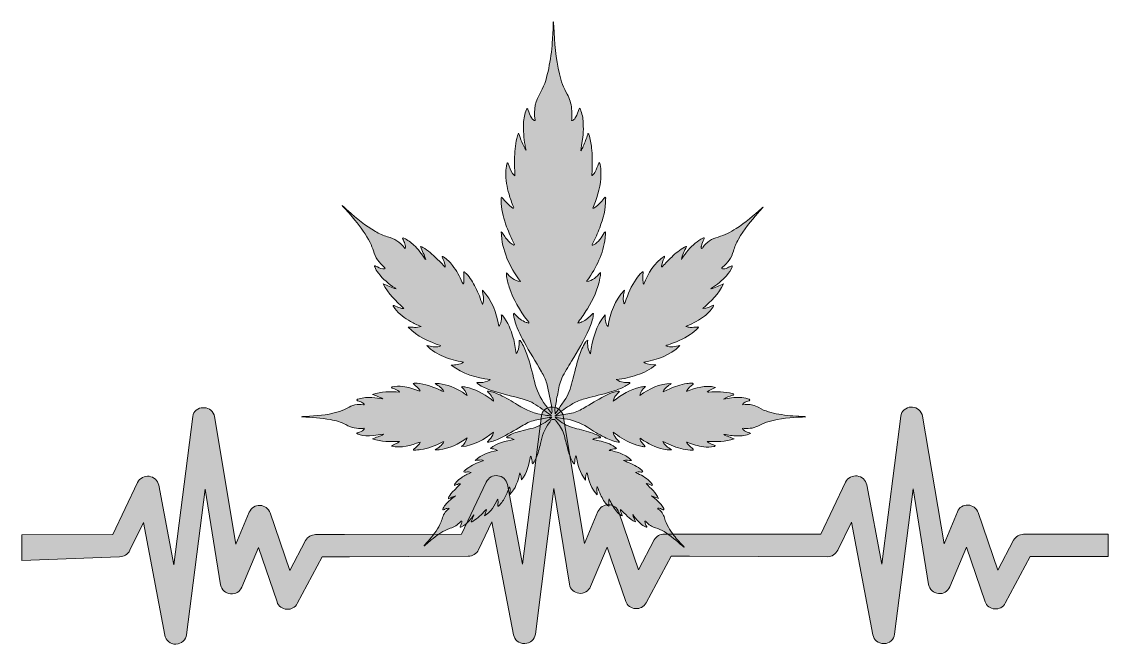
# Model space of a CAD drawing. Extents: x 487 to 1513, y -1294 to -706.
import ezdxf

# ---------------------------------------------------------------- set-up
doc = ezdxf.new("R2010")
doc.units = 0
doc.header["$MEASUREMENT"] = 0
doc.layers.add('katman 1', color=7, linetype='Continuous')

# ---------------------------------------------------------------- blocks, each defined once
blk = doc.blocks.new('block 3')
at = {"layer": 'katman 1', "true_color": 0x226600}
h = blk.add_hatch(color=86, dxfattribs=at)
h.dxf.hatch_style = 2
edge = h.paths.add_edge_path()
edge.add_spline(control_points=[(1223.2, -1078.8), (1216, -1078.7), (1208.8, -1078), (1201.7, -1076.7), (1195.1, -1075.6), (1188.7, -1074), (1182.9, -1070.5), (1181.1, -1069.4), (1179.1, -1068.8), (1177.1, -1068.2), (1173.9, -1067.4), (1170.7, -1067.3), (1167.4, -1068), (1167.6, -1066.9), (1168.3, -1066.4), (1169, -1065.9), (1170.1, -1065.2), (1171.3, -1064.8), (1172.5, -1064.3), (1173.2, -1064), (1174.5, -1064.2), (1174.5, -1063.3), (1174.5, -1062.6), (1173.2, -1062.4), (1172.4, -1062.2), (1167.4, -1060.7), (1162.4, -1060.7), (1157.2, -1061.3), (1154.7, -1061.6), (1152.3, -1062), (1149.5, -1062.4), (1152.3, -1060.8), (1155.1, -1059.9), (1157.8, -1058.9), (1158.4, -1058.7), (1159.5, -1058.8), (1159.4, -1058), (1159.4, -1057.4), (1158.4, -1057.4), (1157.8, -1057.3), (1150.5, -1055.4), (1143.1, -1055.5), (1135.7, -1055.8), (1135.2, -1055.8), (1134.8, -1056), (1134.1, -1055.7), (1136.5, -1053.6), (1139.3, -1052.8), (1141.9, -1051.4), (1132.3, -1048.9), (1123.5, -1051.8), (1114.5, -1055.2), (1114.8, -1054.7), (1114.9, -1054.4), (1115, -1054.2), (1116.4, -1052), (1118.5, -1050.3), (1120.5, -1048.7), (1120.7, -1048.5), (1121.1, -1048.3), (1121, -1048), (1121, -1047.5), (1120.5, -1047.6), (1120.1, -1047.5), (1118.3, -1047.3), (1116.6, -1047.6), (1114.8, -1047.8), (1109, -1048.7), (1103.5, -1050.6), (1098.1, -1053), (1096.2, -1053.8), (1094.4, -1054.7), (1092.6, -1055.5), (1093.9, -1051.7), (1097.3, -1050.1), (1100.2, -1047.8), (1089, -1047.9), (1079.6, -1052.6), (1070.5, -1059), (1071.1, -1055.3), (1073.4, -1053), (1075.8, -1050.7), (1073.9, -1050.6), (1072.5, -1050.9), (1071, -1051.3), (1061.4, -1053.4), (1053.3, -1058.4), (1045.5, -1064.4), (1045.6, -1062.9), (1046.1, -1061.9), (1046.6, -1060.8), (1047.6, -1059), (1049, -1057.5), (1050.5, -1056.1), (1050.8, -1055.9), (1051.3, -1055.6), (1051.2, -1055.3), (1051, -1054.7), (1050.4, -1055), (1050.1, -1055.1), (1046.4, -1055.4), (1043, -1056.9), (1039.7, -1058.5), (1032.9, -1061.7), (1026.5, -1065.7), (1020, -1069.5), (1016.1, -1071.8), (1012.3, -1074.3), (1007.9, -1075.3), (1003.1, -1076.4), (998.2, -1077.3), (993.4, -1078.1), (992.5, -1078.3), (991.6, -1078.6), (990.4, -1078.4), (990.9, -1078), (991.2, -1077.7), (991.5, -1077.5), (996.3, -1074.1), (1001.1, -1070.7), (1006, -1067.5), (1009.4, -1065.3), (1013.1, -1063.7), (1017, -1062.6), (1024.6, -1060.6), (1032.3, -1058.7), (1039.9, -1056.6), (1045.6, -1055), (1051.3, -1053.2), (1056.6, -1050.4), (1058.1, -1049.6), (1059.5, -1048.7), (1060.8, -1047.6), (1061, -1047.4), (1061.3, -1047.2), (1061.1, -1046.9), (1061, -1046.6), (1060.7, -1046.7), (1060.4, -1046.7), (1058.5, -1047), (1056.6, -1046.8), (1054.8, -1046.5), (1052.6, -1046.2), (1050.5, -1045.6), (1048.3, -1044), (1055.3, -1043.2), (1061.8, -1041.9), (1068, -1039.7), (1074.3, -1037.5), (1080.2, -1034.8), (1085.5, -1030.2), (1077.2, -1029.6), (1075.7, -1029.2), (1074.3, -1027.5), (1087, -1025.3), (1098.9, -1021.3), (1108.4, -1012), (1104, -1012.6), (1099.7, -1014.2), (1095.1, -1012.2), (1095.8, -1011.6), (1096.4, -1011.5), (1097, -1011.4), (1104.3, -1008.9), (1111.4, -1005.9), (1117.9, -1001.6), (1120.7, -999.8), (1123.3, -997.8), (1125.5, -995.3), (1125.7, -995.1), (1126, -994.8), (1125.7, -994.5), (1125.6, -994.2), (1125.2, -994.4), (1125, -994.4), (1122.7, -994.5), (1120.4, -994.9), (1118.1, -994.7), (1116.8, -994.6), (1115.5, -994.6), (1114.1, -993.8), (1114.7, -993.6), (1115, -993.4), (1115.3, -993.3), (1121.1, -990.8), (1126.6, -987.9), (1131.6, -984), (1134.8, -981.6), (1137.6, -978.8), (1139.7, -975.4), (1140, -974.9), (1140.4, -974.5), (1140.2, -973.8), (1136.9, -975.1), (1133.9, -977), (1130, -976.9), (1137.6, -969.8), (1145.1, -963), (1149.6, -953.7), (1145.6, -955.2), (1141.9, -957.4), (1137.6, -958.4), (1137.8, -958.1), (1138, -958), (1138.2, -957.8), (1143.4, -954.4), (1148.2, -950.6), (1152.3, -945.9), (1154.5, -943.4), (1156.5, -940.7), (1157.7, -937.5), (1157.8, -937.2), (1158, -936.9), (1157.7, -936.6), (1157.5, -936.3), (1157.2, -936.6), (1156.9, -936.8), (1156, -937.2), (1155.2, -937.6), (1154.3, -938), (1152.8, -938.8), (1151.2, -939.3), (1149.5, -939.5), (1148.9, -939.5), (1148.1, -939.5), (1147.8, -939), (1147.5, -938.4), (1148.3, -938.3), (1148.6, -938), (1153.3, -933.8), (1157.2, -929), (1158.9, -922.8), (1160, -918.8), (1161.6, -915), (1163.7, -911.4), (1168.8, -902.4), (1175.3, -894.4), (1182.1, -886.7), (1183.7, -884.9), (1185.4, -883.1), (1187.1, -881.1), (1186.8, -881.1), (1186.7, -881.1), (1186.6, -881.1), (1186.3, -881.4), (1186, -881.7), (1185.7, -882), (1178.1, -889.1), (1170.2, -895.8), (1161.4, -901.5), (1156.1, -904.9), (1150.6, -907.7), (1144.5, -909.4), (1138.6, -911), (1133.6, -914.2), (1129.9, -919.2), (1129.7, -919.6), (1129.6, -920.3), (1129, -920.1), (1128.5, -919.9), (1128.5, -919.2), (1128.5, -918.7), (1128.5, -918.5), (1128.6, -918.2), (1128.7, -917.9), (1129, -915.7), (1129.9, -913.6), (1131, -911.6), (1131.2, -911.2), (1131.8, -910.7), (1131.4, -910.3), (1131, -909.9), (1130.4, -910.4), (1129.9, -910.6), (1127.3, -911.7), (1125, -913.3), (1122.9, -915.1), (1118, -919.2), (1114.1, -924.1), (1110.5, -929.3), (1110.3, -929.7), (1110, -930.1), (1109.8, -930.5), (1110.6, -926.2), (1112.8, -922.5), (1114.5, -918.5), (1114.1, -918.5), (1114, -918.5), (1113.9, -918.5), (1113.5, -918.7), (1113.1, -918.8), (1112.7, -919), (1108.2, -921.5), (1104.3, -924.8), (1100.6, -928.3), (1097.6, -931.2), (1094.7, -934.1), (1092, -937.2), (1091.7, -937.4), (1091.5, -937.9), (1091.1, -937.6), (1090.8, -937.4), (1091, -937), (1091.1, -936.7), (1091.5, -934.2), (1092.4, -931.8), (1093.5, -929.5), (1093.7, -928.9), (1094.1, -928.5), (1093.9, -927.5), (1083.7, -933.7), (1078.9, -943.6), (1074.2, -953.8), (1073.8, -953.2), (1073.7, -952.7), (1073.6, -952.2), (1073.1, -949.2), (1073.4, -946.3), (1073.6, -943.3), (1073.6, -942.9), (1073.8, -942.5), (1073.5, -942.3), (1073.1, -942), (1072.8, -942.5), (1072.5, -942.8), (1070.4, -944.7), (1068.6, -946.8), (1067.1, -949.1), (1062.5, -955.8), (1059.4, -963.2), (1056.7, -970.9), (1056.5, -971.4), (1056.5, -972.1), (1056, -972.6), (1055.5, -972.4), (1055.4, -971.9), (1055.3, -971.6), (1054.3, -967.5), (1055.3, -963.6), (1056, -959.6), (1046.7, -969.1), (1042.7, -981.1), (1040.5, -994), (1039, -992.2), (1038.5, -990.4), (1038.1, -988.5), (1037.8, -986.6), (1038.1, -984.7), (1037.7, -982.8), (1029, -993.5), (1025.8, -1006.2), (1024, -1019.7), (1021.3, -1015.6), (1021.1, -1011.3), (1021.3, -1006.7), (1020.3, -1007.3), (1019.8, -1008), (1019.3, -1008.7), (1016.6, -1012.6), (1014.9, -1017.2), (1013.4, -1021.7), (1010.7, -1029.6), (1008.8, -1037.8), (1006.8, -1045.9), (1005.2, -1052.3), (1003.2, -1058.6), (999.2, -1064), (997.1, -1066.9), (995.1, -1070), (993, -1073), (992.3, -1074.1), (991.5, -1075.2), (990.5, -1076.5), (990.5, -1074.2), (990.3, -1072.3), (990.6, -1070.4), (991.3, -1066.1), (992.1, -1061.9), (993, -1057.6), (994, -1052.6), (994.8, -1047.4), (997, -1042.7), (999.6, -1037.2), (1002.9, -1032), (1006, -1026.8), (1011.9, -1016.8), (1018, -1006.8), (1022.7, -996.1), (1024.5, -991.9), (1026.1, -987.5), (1026.6, -982.9), (1026.7, -982.4), (1026.9, -981.7), (1026.5, -981.5), (1025.9, -981.2), (1025.7, -981.9), (1025.4, -982.3), (1022.7, -985.3), (1019.6, -987.9), (1015.9, -989.6), (1014.6, -990.1), (1013.4, -990.7), (1011.8, -990.6), (1012.1, -990.1), (1012.3, -989.8), (1012.5, -989.5), (1015.6, -985.6), (1018.4, -981.6), (1021, -977.3), (1026.5, -968.3), (1030.9, -958.8), (1032.9, -948.3), (1033.2, -946.7), (1033.5, -945), (1033.4, -942.9), (1031.4, -945), (1029.7, -947), (1027.6, -948.5), (1025.4, -949.9), (1023.1, -951.1), (1020.4, -951.3), (1020.4, -950.7), (1020.8, -950.4), (1021.1, -950.1), (1029.6, -938.1), (1036, -925.1), (1037.8, -910.3), (1038, -908.4), (1038.3, -906.5), (1038.1, -904.4), (1037.4, -904.7), (1037.3, -905.1), (1037, -905.5), (1035.8, -907.7), (1034.4, -909.8), (1032.8, -911.7), (1031.1, -913.8), (1029.3, -915.7), (1026.8, -916.8), (1026.4, -916.9), (1026, -917.2), (1025.7, -917), (1025.3, -916.6), (1025.8, -916.2), (1026, -915.9), (1028.5, -910.9), (1030.8, -905.8), (1032.7, -900.6), (1035.9, -891.9), (1038.6, -883.1), (1038.2, -873.6), (1038.2, -873), (1038.6, -872.1), (1037.9, -871.9), (1037.3, -871.7), (1037, -872.7), (1036.6, -873.1), (1034, -876.2), (1031.4, -879.2), (1028.1, -881.5), (1027.5, -881.8), (1027, -882.3), (1026.2, -882.2), (1027.1, -880), (1027.9, -877.9), (1028.7, -875.7), (1032, -866.3), (1034.3, -856.8), (1033.8, -846.7), (1033.7, -844.1), (1033.3, -841.6), (1032.4, -839.1), (1031.7, -839.4), (1031.7, -840), (1031.5, -840.4), (1030.6, -842.9), (1029.6, -845.4), (1028.4, -847.7), (1027.8, -848.8), (1027.2, -849.9), (1026.3, -850.8), (1026.1, -851), (1025.9, -851.4), (1025.5, -851.3), (1025.2, -851.1), (1025.3, -850.7), (1025.3, -850.4), (1025.4, -848.9), (1025.5, -847.3), (1025.5, -845.8), (1025.7, -838.9), (1025.7, -832), (1025, -825.2), (1024.6, -820.9), (1023.9, -816.6), (1022.5, -812.5), (1022.4, -812.1), (1022.4, -811.5), (1021.9, -811.5), (1021.4, -811.5), (1021.4, -812.1), (1021.3, -812.5), (1020.1, -816.2), (1018.7, -820), (1017.1, -823.6), (1016.5, -825.1), (1015.9, -826.6), (1014.7, -828.1), (1017.3, -812.3), (1017.4, -811.8), (1017.1, -801.1), (1016.9, -796.9), (1016, -792.8), (1014.4, -788.9), (1014.2, -788.5), (1014.1, -787.8), (1013.6, -787.8), (1013.1, -787.8), (1013.1, -788.5), (1013, -788.9), (1012.2, -791.3), (1011.4, -793.7), (1010.2, -795.9), (1009.5, -797.1), (1008.7, -798.3), (1007.5, -799.1), (1007.2, -799.4), (1006.8, -799.7), (1006.4, -799.5), (1005.9, -799.2), (1006.1, -798.7), (1006.2, -798.3), (1006.6, -794.9), (1006.5, -791.5), (1006.1, -788.1), (1005.6, -783.3), (1004.5, -778.7), (1002, -774.5), (998.5, -768.5), (996.2, -762.1), (994.6, -755.4), (991.2, -740.7), (989.8, -725.8), (989.3, -710.7), (989.3, -709.2), (989.1, -707.7), (989, -706.1), (988.6, -706.4), (988.7, -706.7), (988.7, -707), (988.7, -713.2), (988.4, -719.3), (987.9, -725.4), (987.3, -733.8), (986.2, -742.1), (984.5, -750.3), (982.9, -758), (981, -765.5), (977.1, -772.3), (972.3, -780.6), (969.8, -789.1), (971.6, -798.7), (971.6, -798.9), (971.7, -799.3), (971.5, -799.4), (971.2, -799.6), (970.9, -799.4), (970.7, -799.3), (969.8, -798.8), (969.1, -798), (968.6, -797.2), (966.8, -794.7), (965.9, -791.8), (964.9, -788.9), (964.8, -788.5), (964.9, -787.9), (964.3, -787.9), (963.8, -787.8), (963.7, -788.5), (963.6, -788.9), (961.7, -793), (961, -797.5), (960.7, -801.9), (960.4, -808.9), (961, -815.9), (962.2, -822.8), (962.5, -824.4), (962.8, -826), (963.1, -827.5), (959.8, -822.5), (958.2, -816.9), (956, -811.4), (953.5, -817.8), (952.9, -824.5), (952.5, -831.2), (952, -837.9), (952.4, -844.7), (952.7, -851.7), (951.6, -850.9), (951, -850.1), (950.4, -849.3), (948.7, -846.4), (947.5, -843.4), (946.3, -840.3), (946.2, -839.9), (946.2, -839.2), (945.7, -839.3), (945.2, -839.3), (945.2, -840), (945.1, -840.4), (944.4, -843), (944, -845.6), (944, -848.2), (943.8, -855.3), (945.1, -862.2), (947.1, -868.9), (948.2, -873), (949.6, -877), (951.2, -881), (951.4, -881.3), (951.8, -881.7), (951.4, -882.1), (951, -882.4), (950.6, -882), (950.3, -881.7), (949.5, -881.3), (948.8, -880.8), (948.1, -880.2), (945.4, -878), (943.1, -875.3), (940.9, -872.6), (940.7, -872.3), (940.5, -871.7), (940, -871.9), (939.6, -872), (939.6, -872.6), (939.6, -873), (939.6, -874.6), (939.5, -876.2), (939.7, -877.8), (940.2, -885.4), (942.2, -892.6), (944.8, -899.7), (946.9, -905.3), (949.3, -910.7), (952, -915.9), (952.1, -916.2), (952.5, -916.6), (952.2, -916.9), (951.9, -917.2), (951.5, -916.9), (951.2, -916.8), (949.7, -916.2), (948.4, -915.2), (947.3, -914.1), (944.7, -911.6), (942.8, -908.7), (940.9, -905.7), (940.7, -905.3), (940.6, -904.7), (939.7, -904.5), (940.2, -922.2), (947.6, -937.2), (957.8, -951.5), (951.9, -950.5), (948.1, -947.1), (944.6, -943.1), (944.5, -943.9), (944.5, -944.6), (944.6, -945.3), (945.1, -949.2), (945.9, -953), (947.2, -956.7), (951, -968.3), (957.2, -978.7), (964.5, -988.4), (965, -989.1), (966.3, -989.8), (965.8, -990.4), (965.3, -991.1), (964.1, -990.3), (963.3, -990), (959.1, -988.6), (955.8, -985.8), (952.9, -982.6), (952.5, -982.2), (952.2, -981.6), (951.5, -981.4), (951.2, -982), (951.3, -982.6), (951.4, -983.1), (951.6, -984.4), (951.7, -985.7), (952.1, -987), (954, -994.6), (957.6, -1001.5), (961.3, -1008.4), (966.4, -1018), (972.3, -1027.1), (977.7, -1036.6), (979.7, -1040.2), (981.7, -1043.8), (982.7, -1047.8), (984.7, -1055.6), (986.2, -1063.6), (987.5, -1071.6), (987.7, -1073), (987.8, -1074.6), (987.2, -1076.3), (985.2, -1073.5), (983.5, -1070.9), (981.6, -1068.3), (976.5, -1061.4), (972.8, -1053.9), (971, -1045.5), (969, -1036.9), (966.8, -1028.2), (963.9, -1019.9), (962.4, -1015.7), (960.8, -1011.6), (958.1, -1008), (957.7, -1007.6), (957.4, -1006.8), (956.9, -1007), (956.3, -1007.1), (956.6, -1007.9), (956.6, -1008.4), (956.7, -1011.6), (956.5, -1014.6), (955.2, -1017.5), (954.9, -1018.2), (954.6, -1018.9), (953.8, -1019.5), (953.2, -1014.3), (952.3, -1009.3), (951, -1004.5), (948.9, -997), (945.9, -990), (941.2, -983.8), (940.9, -983.4), (940.7, -982.8), (939.8, -982.8), (940.2, -984.8), (940.1, -986.7), (939.8, -988.6), (939.4, -991.1), (938.4, -993), (937.4, -993.6), (935.2, -980.9), (931.1, -969.1), (921.9, -959.6), (922.1, -961.8), (922.7, -964), (922.9, -966.2), (923.1, -968.5), (923.2, -970.7), (921.9, -973), (921.6, -972.2), (921.5, -971.8), (921.3, -971.3), (919.5, -965.7), (917.3, -960.3), (914.5, -955.2), (912.1, -950.6), (909.3, -946.3), (905.5, -942.8), (905.2, -942.6), (904.9, -942.1), (904.4, -942.3), (904, -942.5), (904.2, -943), (904.3, -943.4), (904.6, -946.2), (904.5, -948.9), (904.4, -951.6), (904.4, -952.3), (904.3, -953.1), (903.8, -953.6), (903.6, -953.5), (903.5, -953.5), (903.5, -953.4), (903.3, -953), (903.1, -952.6), (902.9, -952.2), (900.5, -946.5), (897.6, -941.1), (893.7, -936.2), (891.3, -933.1), (888.6, -930.2), (885.1, -928.2), (884.8, -928), (884.3, -927.5), (883.9, -927.8), (883.6, -928.2), (884.1, -928.7), (884.3, -929.1), (885.3, -931.3), (886.2, -933.5), (886.7, -935.9), (886.9, -936.5), (887, -937.2), (886.8, -938), (884.1, -935.2), (881.7, -932.4), (879, -929.9), (874.9, -925.9), (870.6, -922.1), (865.6, -919.3), (865, -918.9), (864.4, -918.4), (863.4, -918.5), (865.2, -922.6), (867.3, -926.4), (868.4, -930.6), (868.2, -930.5), (868, -930.3), (867.9, -930.2), (864.8, -925.4), (861.3, -920.9), (857.2, -917), (854.4, -914.4), (851.4, -912.1), (847.9, -910.6), (847.4, -910.4), (847, -910), (846.4, -910.4), (847, -911.8), (847.7, -913.2), (848.3, -914.7), (848.9, -916.2), (849.5, -917.7), (849.3, -919.4), (849.2, -919.7), (849.2, -920), (848.8, -920.1), (848.5, -920.2), (848.4, -919.9), (848.3, -919.6), (844.3, -914.1), (838.8, -910.8), (832.4, -909.1), (828.4, -908), (824.6, -906.3), (820.9, -904.2), (811.5, -898.8), (803.2, -892), (795.2, -884.7), (793.3, -883), (791.5, -881.3), (789.6, -879.5), (789.7, -880.1), (790, -880.4), (790.3, -880.7), (794.2, -884.8), (798, -889.1), (801.6, -893.5), (807, -900.2), (812.2, -907), (816, -914.7), (817.3, -917.2), (818.2, -919.8), (819, -922.5), (820.7, -928.8), (824.5, -933.8), (829.3, -938), (829.7, -938.3), (830.3, -938.5), (830.1, -939), (829.9, -939.5), (829.3, -939.4), (828.8, -939.5), (828.6, -939.5), (828.3, -939.4), (828, -939.4), (825.5, -939.1), (823.3, -938), (821.1, -936.8), (820.8, -936.7), (820.5, -936.3), (820.2, -936.7), (819.9, -936.9), (820.2, -937.3), (820.3, -937.6), (821.1, -939.7), (822.3, -941.7), (823.7, -943.5), (828, -949.2), (833.5, -953.6), (839.3, -957.5), (839.7, -957.8), (840.1, -958.1), (840.4, -958.3), (836.1, -957.4), (832.3, -955.3), (828.3, -953.7), (832.9, -963), (840.3, -969.8), (847.8, -976.8), (846.3, -977.1), (845.3, -976.8), (844.2, -976.4), (842.3, -975.8), (840.5, -975.1), (838.7, -974.2), (838.4, -974.1), (838.1, -973.8), (837.8, -974.1), (837.5, -974.4), (837.8, -974.7), (838, -975), (838.4, -975.7), (838.8, -976.4), (839.2, -977), (843.2, -982.3), (848.5, -985.9), (854.1, -989.1), (857.2, -990.9), (860.4, -992.4), (864, -993.9), (859.9, -995.4), (855.9, -994.4), (852, -994.6), (860.3, -1003.7), (871.4, -1007.9), (882.5, -1012), (882.3, -1012.5), (881.8, -1012.6), (881.5, -1012.7), (877.4, -1013.8), (873.5, -1012.6), (869.6, -1012), (874, -1016.7), (879.4, -1019.9), (885.3, -1022.4), (891.2, -1024.9), (897.3, -1026.5), (904, -1027.5), (900.3, -1030.2), (896.5, -1030.3), (892.6, -1030.3), (903.3, -1039), (915.9, -1042.2), (929.4, -1044), (928.5, -1044.9), (927.7, -1045.2), (926.9, -1045.5), (923.9, -1046.7), (920.8, -1047), (917.7, -1046.8), (917.4, -1046.8), (917, -1046.6), (916.8, -1046.9), (916.6, -1047.3), (917, -1047.5), (917.3, -1047.7), (917.6, -1047.9), (917.9, -1048.2), (918.2, -1048.4), (921.6, -1050.9), (925.5, -1052.5), (929.4, -1053.9), (938.1, -1057), (947.1, -1059), (955.9, -1061.3), (960.8, -1062.6), (965.8, -1063.7), (970.2, -1066.5), (975.7, -1070), (981.1, -1073.7), (986.4, -1077.5), (986.7, -1077.7), (987.2, -1077.8), (987.2, -1078.5), (985.2, -1078.4), (983.2, -1077.8), (981.3, -1077.6), (971.8, -1076.4), (963.1, -1073.2), (955.1, -1067.9), (949.8, -1064.4), (944.3, -1061.3), (938.6, -1058.6), (935.1, -1057), (931.7, -1055.4), (927.8, -1055.1), (927.5, -1055), (926.9, -1054.7), (926.7, -1055.2), (926.6, -1055.7), (927.2, -1055.9), (927.4, -1056.1), (929, -1057.5), (930.3, -1059.1), (931.3, -1060.9), (931.9, -1061.9), (932.3, -1062.9), (932.4, -1064.4), (931.5, -1063.7), (930.8, -1063.1), (930.1, -1062.6), (922.9, -1057.3), (915.2, -1053), (906.3, -1051.1), (905, -1050.9), (903.7, -1050.5), (902.1, -1050.8), (904.6, -1053.1), (906.8, -1055.3), (907.4, -1059), (905.8, -1057.9), (904.4, -1056.9), (903, -1056), (896.2, -1051.8), (889.1, -1048.7), (881.1, -1047.8), (879.9, -1047.7), (878.8, -1047.5), (877.4, -1047.9), (879.2, -1049), (880.8, -1050), (882.2, -1051.2), (883.5, -1052.3), (884.9, -1053.5), (885.4, -1055.4), (883.9, -1054.9), (882.6, -1054.3), (881.3, -1053.7), (874.6, -1050.6), (867.7, -1048.1), (860.2, -1047.5), (859.1, -1047.5), (857.9, -1047.3), (856.6, -1047.9), (859, -1050.1), (861.7, -1051.9), (863.2, -1054.8), (862.6, -1055.1), (862.3, -1054.8), (861.9, -1054.7), (857, -1052.7), (851.9, -1051.2), (846.6, -1050.6), (843.4, -1050.2), (840.1, -1050.1), (836.9, -1051), (836.6, -1051), (836.2, -1051.1), (836.1, -1051.4), (836.1, -1051.9), (836.6, -1051.9), (836.9, -1052), (838.7, -1052.7), (840.5, -1053.4), (842.1, -1054.4), (842.7, -1054.8), (843.3, -1055.1), (843.6, -1055.8), (835, -1055.5), (826.5, -1055.2), (818.3, -1058), (821.6, -1059.5), (825, -1060.4), (828.1, -1062.3), (824.6, -1061.8), (821.2, -1061.3), (817.7, -1061), (813.5, -1060.7), (809.4, -1061), (805.5, -1062.2), (804.7, -1062.5), (803.4, -1062.5), (803.3, -1063.4), (803.3, -1064), (804.6, -1064), (805.3, -1064.3), (806.5, -1064.8), (807.7, -1065.2), (808.8, -1065.9), (809.3, -1066.2), (809.7, -1066.6), (810.1, -1067), (810.3, -1067.2), (810.6, -1067.4), (810.4, -1067.7), (810.3, -1068), (810, -1067.9), (809.7, -1067.8), (804.1, -1066.9), (799, -1068.2), (794.2, -1071), (791.1, -1072.7), (787.9, -1074), (784.5, -1074.9), (774.9, -1077.5), (765, -1078.5), (755, -1078.8), (753.7, -1078.8), (752.5, -1079), (751.2, -1079.1), (751.5, -1079.3), (751.7, -1079.3), (752, -1079.3), (760.9, -1079.5), (769.7, -1080.2), (778.4, -1081.9), (783.5, -1082.8), (788.6, -1084), (793.1, -1086.6), (798.1, -1089.6), (803.5, -1090.6), (809.3, -1090.1), (809.7, -1090.1), (810.2, -1089.9), (810.4, -1090.3), (810.7, -1090.9), (810.1, -1091.2), (809.8, -1091.5), (808.3, -1092.8), (806.5, -1093.4), (804.6, -1094.1), (804.1, -1094.3), (803.5, -1094.2), (803.2, -1094.8), (806.7, -1097.5), (814.8, -1097.8), (828.5, -1095.7), (825.2, -1097.7), (821.6, -1098.6), (818.3, -1100.1), (826.5, -1103.1), (835.1, -1102.4), (843.8, -1102.4), (841.5, -1104.6), (838.5, -1105.2), (836.1, -1106.8), (845.6, -1109.3), (854.3, -1106.2), (863.1, -1103.1), (863.2, -1103.8), (862.7, -1104.2), (862.4, -1104.6), (861, -1106.4), (859.2, -1108), (857.4, -1109.5), (857.2, -1109.7), (856.7, -1109.9), (856.8, -1110.3), (857, -1110.7), (857.5, -1110.6), (857.8, -1110.6), (859.7, -1110.7), (861.7, -1110.5), (863.6, -1110.2), (870.7, -1109.1), (877.4, -1106.4), (883.8, -1103.3), (884.3, -1103), (884.8, -1102.6), (885.6, -1102.8), (884, -1106.4), (880.6, -1108), (877.5, -1110.3), (878.8, -1110.5), (879.9, -1110.5), (881, -1110.3), (890.8, -1109.2), (899.3, -1104.9), (907.4, -1099.1), (906.8, -1102.8), (904.6, -1105.1), (902.3, -1107.4), (913.9, -1106.3), (923.3, -1100.7), (932.4, -1093.8), (932.4, -1094.8), (932.1, -1095.5), (931.8, -1096.2), (930.8, -1098.5), (929.2, -1100.4), (927.4, -1102.1), (927.1, -1102.3), (926.5, -1102.5), (926.8, -1103), (927, -1103.4), (927.5, -1103.2), (927.9, -1103.1), (931.7, -1102.6), (935.2, -1101.1), (938.7, -1099.5), (945.6, -1096.1), (952.2, -1092), (958.8, -1088.1), (962.9, -1085.7), (966.9, -1083.3), (971.6, -1082.5), (976, -1081.7), (980.4, -1080.8), (984.9, -1079.9), (985.6, -1079.8), (986.3, -1079.4), (987.4, -1080), (985.7, -1081.1), (984.2, -1082.1), (982.8, -1083.2), (978.2, -1086.6), (973.3, -1089.1), (967.6, -1090.3), (964.4, -1090.9), (961.3, -1091.8), (958.1, -1092.7), (953.8, -1093.9), (949.5, -1095.1), (945.8, -1097.6), (945.2, -1097.9), (944.3, -1098.2), (944.6, -1098.8), (944.7, -1099.4), (945.6, -1099.1), (946.2, -1099.1), (948.1, -1099.1), (950, -1099.4), (951.9, -1100.7), (943.6, -1101.9), (935.8, -1103.8), (929.5, -1109.2), (931.7, -1109.3), (933.9, -1109.4), (936.1, -1110.9), (928.1, -1112.4), (920.9, -1114.8), (915.2, -1120.5), (917.8, -1120.3), (920.3, -1119.4), (922.9, -1120.4), (922.7, -1120.6), (922.7, -1120.7), (922.6, -1120.7), (921.8, -1121), (921, -1121.2), (920.3, -1121.5), (915.1, -1123.5), (910, -1125.8), (905.8, -1129.5), (905.2, -1130), (904.2, -1130.5), (904.5, -1131.2), (904.8, -1131.9), (905.9, -1131.5), (906.6, -1131.4), (908.1, -1131.2), (909.6, -1131.2), (911.3, -1131.8), (908, -1133.3), (904.9, -1134.8), (902.1, -1136.7), (898.3, -1139.3), (895.6, -1142.4), (895.5, -1144.2), (896.5, -1143.8), (897.5, -1143.3), (898.4, -1143), (900.1, -1142.3), (900.5, -1142.3), (901.4, -1142.5), (892.6, -1151.1), (889.7, -1154.6), (889.8, -1156.7), (892.1, -1155.7), (894.2, -1154.5), (896.6, -1153.9), (894.9, -1155.1), (893.2, -1156.4), (891.6, -1157.8), (888.9, -1160), (886.5, -1162.5), (885, -1165.6), (884.8, -1166.1), (884.2, -1166.7), (884.7, -1167.1), (885, -1167.5), (885.6, -1166.9), (886, -1166.7), (886.3, -1166.6), (886.7, -1166.4), (887, -1166.2), (888.1, -1165.8), (889.2, -1165.3), (890.5, -1165.7), (890.3, -1165.9), (890.2, -1166.1), (890.1, -1166.2), (886.8, -1168.6), (884.8, -1171.9), (883.8, -1175.8), (883.3, -1177.6), (882.6, -1179.3), (881.8, -1180.9), (878.9, -1186.7), (875, -1191.6), (870.8, -1196.5), (869.6, -1197.9), (868.3, -1199.4), (867, -1200.8), (867.1, -1200.9), (867.1, -1201), (867.2, -1201), (867.6, -1200.7), (868, -1200.5), (868.3, -1200.1), (870.1, -1198.6), (871.9, -1196.9), (873.7, -1195.4), (878.4, -1191.6), (883.2, -1187.9), (888.7, -1185.5), (889.7, -1185.1), (890.6, -1184.7), (891.6, -1184.5), (895.5, -1183.5), (898.6, -1181.3), (901.3, -1178.4), (901.6, -1178.1), (901.8, -1177.4), (902.3, -1177.7), (902.7, -1177.9), (902.5, -1178.5), (902.5, -1179), (902.3, -1180.1), (901.7, -1181.1), (901.3, -1182.2), (901.1, -1182.6), (900.6, -1183), (901, -1183.4), (901.3, -1183.8), (901.8, -1183.3), (902.2, -1183.1), (905.2, -1181.7), (907.6, -1179.5), (909.7, -1177.1), (911.2, -1175.4), (912.5, -1173.6), (913.9, -1171.9), (914, -1172.1), (913.9, -1172.3), (913.9, -1172.4), (913.1, -1174.1), (912.3, -1175.9), (911.6, -1177.6), (911.5, -1177.8), (911.2, -1178.1), (911.5, -1178.3), (911.7, -1178.5), (912, -1178.3), (912.2, -1178.2), (912.6, -1178), (912.9, -1177.9), (913.2, -1177.7), (917.6, -1175), (921.2, -1171.4), (924.6, -1167.7), (924.9, -1167.3), (925.1, -1166.8), (925.8, -1166.7), (925.6, -1168.8), (924.5, -1170.6), (924, -1172.7), (930.3, -1169.1), (933.3, -1163), (936.2, -1156.9), (936.6, -1157.1), (936.5, -1157.5), (936.6, -1157.8), (936.9, -1159.5), (936.6, -1161.1), (936.5, -1162.8), (936.5, -1163.1), (936.5, -1163.4), (936.8, -1163.6), (937.1, -1163.7), (937.3, -1163.4), (937.5, -1163.3), (937.8, -1163), (938.1, -1162.6), (938.4, -1162.3), (941, -1159.5), (942.8, -1156.2), (944.4, -1152.8), (945.6, -1150.4), (946.5, -1147.8), (947.6, -1145.3), (948.6, -1147.8), (947.7, -1150.3), (947.5, -1152.9), (953.3, -1147.1), (955.7, -1139.9), (957.2, -1132), (958.7, -1134), (958.6, -1136.3), (958.7, -1138.6), (964.2, -1132.2), (966.1, -1124.4), (967.3, -1116.4), (967.8, -1116.5), (967.8, -1116.8), (967.9, -1117.1), (968.8, -1118.8), (968.9, -1120.6), (968.9, -1122.4), (968.9, -1122.8), (968.7, -1123.4), (969.2, -1123.5), (969.6, -1123.6), (969.9, -1123.1), (970.1, -1122.8), (971.2, -1121.4), (971.9, -1119.7), (972.6, -1118.1), (974.4, -1113.7), (975.7, -1109.1), (976.7, -1104.5), (978.3, -1097.4), (980.4, -1090.7), (985, -1085), (985.3, -1084.6), (985.6, -1084.1), (985.9, -1083.7), (985.8, -1083.6), (985.8, -1083.3), (986, -1083.1), (986.3, -1082.8), (986.6, -1082.5), (987, -1082.2), (987, -1082.2), (987, -1082.2), (987, -1082.1), (987, -1082.2), (987, -1082.2), (987, -1082.2), (987.6, -1081.8), (988.2, -1081.6), (988.9, -1081.6), (989.7, -1081.6), (990.4, -1081.9), (990.9, -1082.4), (990.9, -1082.3), (990.9, -1082.2), (990.9, -1082.1), (991.4, -1082.8), (992, -1083.6), (992.6, -1084.5), (995.3, -1088.5), (998.2, -1092.4), (999.3, -1097.2), (999.8, -1099.5), (1000.4, -1101.8), (1001, -1104), (1002.5, -1109.6), (1003.8, -1115.3), (1006.4, -1120.5), (1006.9, -1121.5), (1007.5, -1122.4), (1008.2, -1123.3), (1008.3, -1123.5), (1008.5, -1123.7), (1008.8, -1123.6), (1009, -1123.5), (1009, -1123.2), (1009, -1123), (1009.1, -1122.1), (1009.1, -1121.3), (1009.1, -1120.4), (1009.2, -1118.9), (1009.6, -1117.5), (1010.6, -1116.1), (1011.8, -1124.4), (1013.7, -1132.2), (1019.2, -1138.9), (1019.3, -1137.4), (1019.3, -1136.3), (1019.5, -1135.2), (1019.6, -1134.1), (1019.8, -1133), (1020.8, -1132.1), (1022.2, -1139.9), (1024.7, -1147.2), (1030.4, -1152.9), (1030.3, -1150.3), (1029.1, -1147.8), (1030.4, -1144.9), (1031.4, -1147.8), (1032.3, -1150.3), (1033.5, -1152.8), (1035.2, -1156.5), (1037.2, -1160), (1040.1, -1162.9), (1040.4, -1163.2), (1040.7, -1163.8), (1041.2, -1163.6), (1041.7, -1163.4), (1041.3, -1162.8), (1041.3, -1162.4), (1041.3, -1160.6), (1041, -1158.8), (1041.6, -1156.7), (1042.4, -1158.3), (1043, -1159.6), (1043.6, -1160.8), (1045.8, -1165.1), (1048.4, -1169), (1052.2, -1171.9), (1052.7, -1172.2), (1053.2, -1172.7), (1054, -1172.6), (1053.5, -1170.6), (1052.2, -1168.9), (1052.2, -1166.6), (1056.7, -1171.1), (1060.7, -1175.8), (1066.5, -1178.4), (1065.7, -1176.1), (1064.5, -1174), (1063.8, -1171.6), (1064.2, -1171.7), (1064.3, -1172), (1064.4, -1172.2), (1066.3, -1175.1), (1068.6, -1177.7), (1071.1, -1180), (1072.5, -1181.3), (1074.1, -1182.4), (1075.9, -1183.2), (1076.2, -1183.4), (1076.7, -1183.7), (1077, -1183.4), (1077.4, -1183.1), (1076.9, -1182.7), (1076.7, -1182.4), (1076.2, -1181.2), (1075.6, -1180.1), (1075.5, -1178.9), (1075.4, -1178.5), (1075.2, -1177.9), (1075.7, -1177.7), (1076.1, -1177.5), (1076.3, -1178.1), (1076.6, -1178.3), (1079, -1181), (1081.8, -1183.2), (1085.4, -1184.2), (1088.2, -1184.9), (1090.9, -1186.1), (1093.4, -1187.6), (1099.7, -1191.5), (1105.4, -1196.2), (1110.8, -1201.2), (1111.2, -1201.6), (1111.6, -1202), (1112, -1202.4), (1112.1, -1202.3), (1112.2, -1202.2), (1112.3, -1202.1), (1108.9, -1198.6), (1105.7, -1195), (1102.7, -1191.2), (1098.9, -1186.1), (1095.5, -1180.9), (1093.8, -1174.7), (1092.8, -1171.3), (1090.9, -1168.5), (1088, -1166.3), (1087.8, -1166.2), (1087.5, -1166.1), (1087.6, -1165.6), (1089.3, -1165.3), (1090.7, -1166.2), (1092.1, -1166.8), (1092.5, -1167), (1092.9, -1167.5), (1093.3, -1167.1), (1093.6, -1166.8), (1093.2, -1166.3), (1093.1, -1165.9), (1091.8, -1163.2), (1089.8, -1161), (1087.6, -1158.9), (1085.7, -1157.1), (1083.6, -1155.5), (1081.4, -1153.9), (1083.8, -1154.5), (1085.9, -1155.8), (1088.3, -1156.5), (1085.6, -1150.8), (1081, -1146.7), (1076.4, -1142.2), (1077.9, -1142.4), (1079, -1142.8), (1080, -1143.1), (1080.9, -1143.4), (1082, -1144.5), (1082.4, -1143.9), (1082.8, -1143.2), (1081.7, -1142.2), (1081.1, -1141.5), (1077.7, -1137.5), (1073.3, -1134.9), (1068.6, -1132.7), (1068, -1132.4), (1067.4, -1132.2), (1066.5, -1131.7), (1068.4, -1131.3), (1069.9, -1131.2), (1071.5, -1131.4), (1072.1, -1131.5), (1073.1, -1131.9), (1073.5, -1131.2), (1073.7, -1130.7), (1072.8, -1130.1), (1072.3, -1129.7), (1068.3, -1126), (1063.5, -1123.8), (1058.5, -1121.9), (1057.4, -1121.4), (1056.3, -1121), (1055.2, -1120.6), (1057.8, -1119.5), (1060.3, -1120.3), (1062.8, -1120.6), (1060.2, -1117.6), (1056.9, -1115.7), (1053.3, -1114.1), (1049.7, -1112.6), (1045.9, -1111.6), (1041.7, -1110.9), (1043.7, -1109.6), (1045.6, -1109.4), (1047.5, -1109.4), (1047.8, -1109.4), (1048.2, -1109.6), (1048.4, -1109.2), (1048.5, -1108.9), (1048.1, -1108.7), (1047.8, -1108.5), (1047.6, -1108.3), (1047.3, -1108.1), (1047.1, -1107.9), (1042.6, -1104.7), (1037.4, -1102.9), (1032.1, -1101.8), (1030.2, -1101.3), (1028.3, -1101.1), (1026.3, -1100.7), (1026.6, -1100.1), (1027.1, -1100), (1027.5, -1099.9), (1029.1, -1099.2), (1030.9, -1099.1), (1032.6, -1099.1), (1032.9, -1099.1), (1033.3, -1099.3), (1033.4, -1098.9), (1033.6, -1098.5), (1033.2, -1098.3), (1033, -1098.1), (1031.5, -1097), (1029.9, -1096.2), (1028.2, -1095.5), (1022.7, -1093.3), (1017, -1091.8), (1011.2, -1090.5), (1005.5, -1089.2), (1000.2, -1087.1), (995.5, -1083.5), (993.9, -1082.3), (992.2, -1081.2), (990.6, -1080), (991.2, -1079.5), (991.6, -1079.7), (992, -1079.8), (994.5, -1080.2), (996.9, -1080.7), (999.3, -1081), (1007.2, -1082.1), (1014.3, -1084.8), (1021, -1089.1), (1026.2, -1092.5), (1031.6, -1095.7), (1037.2, -1098.5), (1041.4, -1100.6), (1045.6, -1102.5), (1050.2, -1103.1), (1050.6, -1103.2), (1051, -1103.4), (1051.2, -1103), (1051.4, -1102.6), (1050.9, -1102.4), (1050.7, -1102.2), (1048.9, -1100.6), (1047.4, -1098.8), (1046.3, -1096.7), (1045.9, -1095.9), (1045.5, -1095), (1045.5, -1093.7), (1048.2, -1095.8), (1050.7, -1097.7), (1053.4, -1099.3), (1059.4, -1103), (1065.8, -1106), (1072.8, -1107.2), (1073.7, -1107.4), (1074.6, -1107.7), (1075.6, -1107.3), (1070.8, -1101.6), (1070.6, -1101.3), (1070.7, -1099.5), (1071.3, -1099.5), (1071.6, -1099.9), (1072, -1100.2), (1078.4, -1104.6), (1085.2, -1108), (1092.8, -1109.7), (1095.2, -1110.2), (1097.6, -1110.6), (1100.5, -1110.3), (1098.7, -1109), (1097.1, -1108.2), (1095.7, -1107), (1094.4, -1105.7), (1092.8, -1104.6), (1092.4, -1102.5), (1092.9, -1102.7), (1093.3, -1102.9), (1093.7, -1103.1), (1099.4, -1105.9), (1105.3, -1108.3), (1111.5, -1109.7), (1114.3, -1110.3), (1117.2, -1110.7), (1120.1, -1110.6), (1120.4, -1110.6), (1120.9, -1110.7), (1121, -1110.3), (1121.2, -1109.9), (1120.7, -1109.7), (1120.5, -1109.5), (1119.2, -1108.3), (1117.9, -1107.2), (1116.7, -1106.1), (1115.9, -1105.2), (1115.1, -1104.4), (1114.7, -1103.2), (1115.1, -1103), (1115.4, -1103.2), (1115.7, -1103.4), (1120.6, -1105.3), (1125.6, -1106.8), (1130.8, -1107.5), (1134.1, -1108), (1137.3, -1108), (1140.5, -1107.3), (1141, -1107.2), (1141.7, -1107.2), (1141.8, -1106.7), (1141.9, -1106.1), (1141.1, -1106.1), (1140.7, -1106), (1139, -1105.3), (1137.3, -1104.6), (1135.7, -1103.7), (1135.1, -1103.3), (1134.6, -1103), (1134.2, -1102.4), (1142.8, -1102.4), (1151.3, -1103.1), (1159.6, -1100.1), (1156.3, -1098.6), (1152.8, -1097.7), (1149.7, -1095.8), (1153.9, -1096.5), (1158.1, -1097.1), (1162.3, -1097.2), (1166.6, -1097.3), (1170.9, -1096.9), (1174.9, -1094.9), (1174.3, -1094.2), (1173.7, -1094.3), (1173.2, -1094.1), (1171.4, -1093.4), (1169.7, -1092.8), (1168.3, -1091.6), (1167.9, -1091.3), (1167.2, -1090.9), (1167.5, -1090.3), (1167.7, -1089.8), (1168.4, -1090.1), (1168.9, -1090.2), (1174.1, -1090.5), (1179.1, -1089.8), (1183.7, -1087.2), (1186.5, -1085.6), (1189.4, -1084.4), (1192.5, -1083.5), (1202.8, -1080.7), (1213.4, -1079.7), (1224, -1079.4), (1224.9, -1079.3), (1225.7, -1079.4), (1226.6, -1079.4), (1226.6, -1079.3), (1226.6, -1079.1), (1226.6, -1079), (1225.5, -1079.2), (1224.4, -1078.8), (1223.2, -1078.8)], knot_values=[0, 0, 0, 0, 1, 1, 1, 2, 2, 2, 3, 3, 3, 4, 4, 4, 5, 5, 5, 6, 6, 6, 7, 7, 7, 8, 8, 8, 9, 9, 9, 10, 10, 10, 11, 11, 11, 12, 12, 12, 13, 13, 13, 14, 14, 14, 15, 15, 15, 16, 16, 16, 17, 17, 17, 18, 18, 18, 19, 19, 19, 20, 20, 20, 21, 21, 21, 22, 22, 22, 23, 23, 23, 24, 24, 24, 25, 25, 25, 26, 26, 26, 27, 27, 27, 28, 28, 28, 29, 29, 29, 30, 30, 30, 31, 31, 31, 32, 32, 32, 33, 33, 33, 34, 34, 34, 35, 35, 35, 36, 36, 36, 37, 37, 37, 38, 38, 38, 39, 39, 39, 40, 40, 40, 41, 41, 41, 42, 42, 42, 43, 43, 43, 44, 44, 44, 45, 45, 45, 46, 46, 46, 47, 47, 47, 48, 48, 48, 49, 49, 49, 50, 50, 50, 51, 51, 51, 52, 52, 52, 53, 53, 53, 54, 54, 54, 55, 55, 55, 56, 56, 56, 57, 57, 57, 58, 58, 58, 59, 59, 59, 60, 60, 60, 61, 61, 61, 62, 62, 62, 63, 63, 63, 64, 64, 64, 65, 65, 65, 66, 66, 66, 67, 67, 67, 68, 68, 68, 69, 69, 69, 70, 70, 70, 71, 71, 71, 72, 72, 72, 73, 73, 73, 74, 74, 74, 75, 75, 75, 76, 76, 76, 77, 77, 77, 78, 78, 78, 79, 79, 79, 80, 80, 80, 81, 81, 81, 82, 82, 82, 83, 83, 83, 84, 84, 84, 85, 85, 85, 86, 86, 86, 87, 87, 87, 88, 88, 88, 89, 89, 89, 90, 90, 90, 91, 91, 91, 92, 92, 92, 93, 93, 93, 94, 94, 94, 95, 95, 95, 96, 96, 96, 97, 97, 97, 98, 98, 98, 99, 99, 99, 100, 100, 100, 101, 101, 101, 102, 102, 102, 103, 103, 103, 104, 104, 104, 105, 105, 105, 106, 106, 106, 107, 107, 107, 108, 108, 108, 109, 109, 109, 110, 110, 110, 111, 111, 111, 112, 112, 112, 113, 113, 113, 114, 114, 114, 115, 115, 115, 116, 116, 116, 117, 117, 117, 118, 118, 118, 119, 119, 119, 120, 120, 120, 121, 121, 121, 122, 122, 122, 123, 123, 123, 124, 124, 124, 125, 125, 125, 126, 126, 126, 127, 127, 127, 128, 128, 128, 129, 129, 129, 130, 130, 130, 131, 131, 131, 132, 132, 132, 133, 133, 133, 134, 134, 134, 135, 135, 135, 136, 136, 136, 137, 137, 137, 138, 138, 138, 139, 139, 139, 140, 140, 140, 141, 141, 141, 142, 142, 142, 143, 143, 143, 144, 144, 144, 145, 145, 145, 146, 146, 146, 147, 147, 147, 148, 148, 148, 149, 149, 149, 150, 150, 150, 151, 151, 151, 152, 152, 152, 153, 153, 153, 154, 154, 154, 155, 155, 155, 156, 156, 156, 157, 157, 157, 158, 158, 158, 159, 159, 159, 160, 160, 160, 161, 161, 161, 162, 162, 162, 163, 163, 163, 164, 164, 164, 165, 165, 165, 166, 166, 166, 167, 167, 167, 168, 168, 168, 169, 169, 169, 170, 170, 170, 171, 171, 171, 172, 172, 172, 173, 173, 173, 174, 174, 174, 175, 175, 175, 176, 176, 176, 177, 177, 177, 178, 178, 178, 179, 179, 179, 180, 180, 180, 181, 181, 181, 182, 182, 182, 183, 183, 183, 184, 184, 184, 185, 185, 185, 186, 186, 186, 187, 187, 187, 188, 188, 188, 189, 189, 189, 190, 190, 190, 191, 191, 191, 192, 192, 192, 193, 193, 193, 194, 194, 194, 195, 195, 195, 196, 196, 196, 197, 197, 197, 198, 198, 198, 199, 199, 199, 200, 200, 200, 201, 201, 201, 202, 202, 202, 203, 203, 203, 204, 204, 204, 205, 205, 205, 206, 206, 206, 207, 207, 207, 208, 208, 208, 209, 209, 209, 210, 210, 210, 211, 211, 211, 212, 212, 212, 213, 213, 213, 214, 214, 214, 215, 215, 215, 216, 216, 216, 217, 217, 217, 218, 218, 218, 219, 219, 219, 220, 220, 220, 221, 221, 221, 222, 222, 222, 223, 223, 223, 224, 224, 224, 225, 225, 225, 226, 226, 226, 227, 227, 227, 228, 228, 228, 229, 229, 229, 230, 230, 230, 231, 231, 231, 232, 232, 232, 233, 233, 233, 234, 234, 234, 235, 235, 235, 236, 236, 236, 237, 237, 237, 238, 238, 238, 239, 239, 239, 240, 240, 240, 241, 241, 241, 242, 242, 242, 243, 243, 243, 244, 244, 244, 245, 245, 245, 246, 246, 246, 247, 247, 247, 248, 248, 248, 249, 249, 249, 250, 250, 250, 251, 251, 251, 252, 252, 252, 253, 253, 253, 254, 254, 254, 255, 255, 255, 256, 256, 256, 257, 257, 257, 258, 258, 258, 259, 259, 259, 260, 260, 260, 261, 261, 261, 262, 262, 262, 263, 263, 263, 264, 264, 264, 265, 265, 265, 266, 266, 266, 267, 267, 267, 268, 268, 268, 269, 269, 269, 270, 270, 270, 271, 271, 271, 272, 272, 272, 273, 273, 273, 274, 274, 274, 275, 275, 275, 276, 276, 276, 277, 277, 277, 278, 278, 278, 279, 279, 279, 280, 280, 280, 281, 281, 281, 282, 282, 282, 283, 283, 283, 284, 284, 284, 285, 285, 285, 286, 286, 286, 287, 287, 287, 288, 288, 288, 289, 289, 289, 290, 290, 290, 291, 291, 291, 292, 292, 292, 293, 293, 293, 294, 294, 294, 295, 295, 295, 296, 296, 296, 297, 297, 297, 298, 298, 298, 299, 299, 299, 300, 300, 300, 301, 301, 301, 302, 302, 302, 303, 303, 303, 304, 304, 304, 305, 305, 305, 306, 306, 306, 307, 307, 307, 308, 308, 308, 309, 309, 309, 310, 310, 310, 311, 311, 311, 312, 312, 312, 313, 313, 313, 314, 314, 314, 315, 315, 315, 316, 316, 316, 317, 317, 317, 318, 318, 318, 319, 319, 319, 320, 320, 320, 321, 321, 321, 322, 322, 322, 323, 323, 323, 324, 324, 324, 325, 325, 325, 326, 326, 326, 327, 327, 327, 328, 328, 328, 329, 329, 329, 330, 330, 330, 331, 331, 331, 332, 332, 332, 333, 333, 333, 334, 334, 334, 335, 335, 335, 336, 336, 336, 337, 337, 337, 338, 338, 338, 339, 339, 339, 340, 340, 340, 341, 341, 341, 342, 342, 342, 343, 343, 343, 344, 344, 344, 345, 345, 345, 346, 346, 346, 347, 347, 347, 348, 348, 348, 349, 349, 349, 350, 350, 350, 351, 351, 351, 352, 352, 352, 353, 353, 353, 354, 354, 354, 355, 355, 355, 356, 356, 356, 357, 357, 357, 358, 358, 358, 359, 359, 359, 360, 360, 360, 361, 361, 361, 362, 362, 362, 363, 363, 363, 364, 364, 364, 365, 365, 365, 366, 366, 366, 367, 367, 367, 368, 368, 368, 369, 369, 369, 370, 370, 370, 371, 371, 371, 372, 372, 372, 373, 373, 373, 374, 374, 374, 375, 375, 375, 376, 376, 376, 377, 377, 377, 378, 378, 378, 379, 379, 379, 380, 380, 380, 381, 381, 381, 382, 382, 382, 383, 383, 383, 384, 384, 384, 385, 385, 385, 386, 386, 386, 387, 387, 387, 388, 388, 388, 389, 389, 389, 390, 390, 390, 391, 391, 391, 392, 392, 392, 393, 393, 393, 394, 394, 394, 395, 395, 395, 396, 396, 396, 397, 397, 397, 398, 398, 398, 399, 399, 399, 400, 400, 400, 401, 401, 401, 402, 402, 402, 403, 403, 403, 404, 404, 404, 405, 405, 405, 406, 406, 406, 407, 407, 407, 408, 408, 408, 409, 409, 409, 410, 410, 410, 411, 411, 411, 412, 412, 412, 413, 413, 413, 414, 414, 414, 415, 415, 415, 416, 416, 416, 417, 417, 417, 418, 418, 418, 419, 419, 419, 420, 420, 420, 421, 421, 421, 422, 422, 422, 423, 423, 423, 424, 424, 424, 425, 425, 425, 426, 426, 426, 427, 427, 427, 428, 428, 428, 429, 429, 429, 430, 430, 430, 431, 431, 431, 432, 432, 432, 433, 433, 433, 434, 434, 434, 435, 435, 435, 436, 436, 436, 437, 437, 437, 438, 438, 438, 439, 439, 439, 440, 440, 440, 441, 441, 441, 442, 442, 442, 443, 443, 443, 444, 444, 444, 445, 445, 445, 446, 446, 446, 447, 447, 447, 448, 448, 448, 449, 449, 449, 450, 450, 450, 451, 451, 451, 452, 452, 452, 453, 453, 453, 454, 454, 454, 455, 455, 455, 456, 456, 456, 457, 457, 457, 458, 458, 458, 459, 459, 459, 460, 460, 460, 461, 461, 461, 462, 462, 462, 463, 463, 463, 464, 464, 464, 465, 465, 465, 466, 466, 466, 467, 467, 467, 468, 468, 468, 469, 469, 469, 470, 470, 470, 471, 471, 471, 472, 472, 472, 473, 473, 473, 474, 474, 474, 475, 475, 475, 476, 476, 476, 477, 477, 477, 478, 478, 478, 479, 479, 479, 480, 480, 480, 481, 481, 481, 482, 482, 482, 483, 483, 483, 484, 484, 484, 485, 485, 485, 486, 486, 486, 487, 487, 487, 488, 488, 488, 489, 489, 489, 490, 490, 490, 491, 491, 491, 492, 492, 492, 493, 493, 493, 494, 494, 494, 495, 495, 495, 496, 496, 496, 497, 497, 497, 498, 498, 498, 499, 499, 499, 500, 500, 500, 501, 501, 501, 502, 502, 502, 503, 503, 503, 504, 504, 504, 505, 505, 505, 506, 506, 506, 507, 507, 507, 508, 508, 508, 509, 509, 509, 510, 510, 510, 511, 511, 511, 512, 512, 512, 513, 513, 513, 514, 514, 514, 515, 515, 515, 516, 516, 516, 517, 517, 517, 518, 518, 518, 519, 519, 519, 520, 520, 520, 521, 521, 521, 522, 522, 522, 523, 523, 523, 524, 524, 524, 525, 525, 525, 526, 526, 526, 527, 527, 527, 528, 528, 528, 529, 529, 529, 530, 530, 530, 531, 531, 531, 532, 532, 532, 533, 533, 533, 534, 534, 534, 535, 535, 535, 536, 536, 536, 537, 537, 537, 538, 538, 538, 539, 539, 539, 540, 540, 540, 541, 541, 541, 542, 542, 542, 543, 543, 543, 544, 544, 544, 545, 545, 545, 546, 546, 546, 547, 547, 547, 548, 548, 548, 549, 549, 549, 550, 550, 550, 551, 551, 551, 552, 552, 552, 553, 553, 553, 554, 554, 554, 555, 555, 555, 556, 556, 556, 557, 557, 557, 558, 558, 558, 559, 559, 559, 560, 560, 560, 561, 561, 561, 562, 562, 562, 563, 563, 563, 564, 564, 564, 565, 565, 565, 566, 566, 566, 567, 567, 567, 568, 568, 568, 569, 569, 569, 570, 570, 570, 571, 571, 571, 572, 572, 572, 573, 573, 573, 574, 574, 574, 575, 575, 575, 576, 576, 576, 577, 577, 577, 578, 578, 578, 579, 579, 579, 580, 580, 580, 581, 581, 581, 582, 582, 582, 583, 583, 583, 584, 584, 584, 585, 585, 585, 586, 586, 586, 587, 587, 587, 588, 588, 588, 589, 589, 589, 590, 590, 590, 591, 591, 591, 592, 592, 592, 593, 593, 593, 594, 594, 594, 595, 595, 595, 596, 596, 596, 597, 597, 597, 598, 598, 598, 599, 599, 599, 600, 600, 600, 601, 601, 601, 602, 602, 602, 603, 603, 603, 604, 604, 604, 604], degree=3, periodic=1)
at = {"layer": 'katman 1', "lineweight": 0}
blk.add_open_spline([(1223.2, -1078.8), (1216, -1078.7), (1208.8, -1078), (1201.7, -1076.7), (1195.1, -1075.6), (1188.7, -1074), (1182.9, -1070.5), (1181.1, -1069.4), (1179.1, -1068.8), (1177.1, -1068.2), (1173.9, -1067.4), (1170.7, -1067.3), (1167.4, -1068), (1167.6, -1066.9), (1168.3, -1066.4), (1169, -1065.9), (1170.1, -1065.2), (1171.3, -1064.8), (1172.5, -1064.3), (1173.2, -1064), (1174.5, -1064.2), (1174.5, -1063.3), (1174.5, -1062.6), (1173.2, -1062.4), (1172.4, -1062.2), (1167.4, -1060.7), (1162.4, -1060.7), (1157.2, -1061.3), (1154.7, -1061.6), (1152.3, -1062), (1149.5, -1062.4), (1152.3, -1060.8), (1155.1, -1059.9), (1157.8, -1058.9), (1158.4, -1058.7), (1159.5, -1058.8), (1159.4, -1058), (1159.4, -1057.4), (1158.4, -1057.4), (1157.8, -1057.3), (1150.5, -1055.4), (1143.1, -1055.5), (1135.7, -1055.8), (1135.2, -1055.8), (1134.8, -1056), (1134.1, -1055.7), (1136.5, -1053.6), (1139.3, -1052.8), (1141.9, -1051.4), (1132.3, -1048.9), (1123.5, -1051.8), (1114.5, -1055.2), (1114.8, -1054.7), (1114.9, -1054.4), (1115, -1054.2), (1116.4, -1052), (1118.5, -1050.3), (1120.5, -1048.7), (1120.7, -1048.5), (1121.1, -1048.3), (1121, -1048), (1121, -1047.5), (1120.5, -1047.6), (1120.1, -1047.5), (1118.3, -1047.3), (1116.6, -1047.6), (1114.8, -1047.8), (1109, -1048.7), (1103.5, -1050.6), (1098.1, -1053), (1096.2, -1053.8), (1094.4, -1054.7), (1092.6, -1055.5), (1093.9, -1051.7), (1097.3, -1050.1), (1100.2, -1047.8), (1089, -1047.9), (1079.6, -1052.6), (1070.5, -1059), (1071.1, -1055.3), (1073.4, -1053), (1075.8, -1050.7), (1073.9, -1050.6), (1072.5, -1050.9), (1071, -1051.3), (1061.4, -1053.4), (1053.3, -1058.4), (1045.5, -1064.4), (1045.6, -1062.9), (1046.1, -1061.9), (1046.6, -1060.8), (1047.6, -1059), (1049, -1057.5), (1050.5, -1056.1), (1050.8, -1055.9), (1051.3, -1055.6), (1051.2, -1055.3), (1051, -1054.7), (1050.4, -1055), (1050.1, -1055.1), (1046.4, -1055.4), (1043, -1056.9), (1039.7, -1058.5), (1032.9, -1061.7), (1026.5, -1065.7), (1020, -1069.5), (1016.1, -1071.8), (1012.3, -1074.3), (1007.9, -1075.3), (1003.1, -1076.4), (998.2, -1077.3), (993.4, -1078.1), (992.5, -1078.3), (991.6, -1078.6), (990.4, -1078.4), (990.9, -1078), (991.2, -1077.7), (991.5, -1077.5), (996.3, -1074.1), (1001.1, -1070.7), (1006, -1067.5), (1009.4, -1065.3), (1013.1, -1063.7), (1017, -1062.6), (1024.6, -1060.6), (1032.3, -1058.7), (1039.9, -1056.6), (1045.6, -1055), (1051.3, -1053.2), (1056.6, -1050.4), (1058.1, -1049.6), (1059.5, -1048.7), (1060.8, -1047.6), (1061, -1047.4), (1061.3, -1047.2), (1061.1, -1046.9), (1061, -1046.6), (1060.7, -1046.7), (1060.4, -1046.7), (1058.5, -1047), (1056.6, -1046.8), (1054.8, -1046.5), (1052.6, -1046.2), (1050.5, -1045.6), (1048.3, -1044), (1055.3, -1043.2), (1061.8, -1041.9), (1068, -1039.7), (1074.3, -1037.5), (1080.2, -1034.8), (1085.5, -1030.2), (1077.2, -1029.6), (1075.7, -1029.2), (1074.3, -1027.5), (1087, -1025.3), (1098.9, -1021.3), (1108.4, -1012), (1104, -1012.6), (1099.7, -1014.2), (1095.1, -1012.2), (1095.8, -1011.6), (1096.4, -1011.5), (1097, -1011.4), (1104.3, -1008.9), (1111.4, -1005.9), (1117.9, -1001.6), (1120.7, -999.8), (1123.3, -997.8), (1125.5, -995.3), (1125.7, -995.1), (1126, -994.8), (1125.7, -994.5), (1125.6, -994.2), (1125.2, -994.4), (1125, -994.4), (1122.7, -994.5), (1120.4, -994.9), (1118.1, -994.7), (1116.8, -994.6), (1115.5, -994.6), (1114.1, -993.8), (1114.7, -993.6), (1115, -993.4), (1115.3, -993.3), (1121.1, -990.8), (1126.6, -987.9), (1131.6, -984), (1134.8, -981.6), (1137.6, -978.8), (1139.7, -975.4), (1140, -974.9), (1140.4, -974.5), (1140.2, -973.8), (1136.9, -975.1), (1133.9, -977), (1130, -976.9), (1137.6, -969.8), (1145.1, -963), (1149.6, -953.7), (1145.6, -955.2), (1141.9, -957.4), (1137.6, -958.4), (1137.8, -958.1), (1138, -958), (1138.2, -957.8), (1143.4, -954.4), (1148.2, -950.6), (1152.3, -945.9), (1154.5, -943.4), (1156.5, -940.7), (1157.7, -937.5), (1157.8, -937.2), (1158, -936.9), (1157.7, -936.6), (1157.5, -936.3), (1157.2, -936.6), (1156.9, -936.8), (1156, -937.2), (1155.2, -937.6), (1154.3, -938), (1152.8, -938.8), (1151.2, -939.3), (1149.5, -939.5), (1148.9, -939.5), (1148.1, -939.5), (1147.8, -939), (1147.5, -938.4), (1148.3, -938.3), (1148.6, -938), (1153.3, -933.8), (1157.2, -929), (1158.9, -922.8), (1160, -918.8), (1161.6, -915), (1163.7, -911.4), (1168.8, -902.4), (1175.3, -894.4), (1182.1, -886.7), (1183.7, -884.9), (1185.4, -883.1), (1187.1, -881.1), (1186.8, -881.1), (1186.7, -881.1), (1186.6, -881.1), (1186.3, -881.4), (1186, -881.7), (1185.7, -882), (1178.1, -889.1), (1170.2, -895.8), (1161.4, -901.5), (1156.1, -904.9), (1150.6, -907.7), (1144.5, -909.4), (1138.6, -911), (1133.6, -914.2), (1129.9, -919.2), (1129.7, -919.6), (1129.6, -920.3), (1129, -920.1), (1128.5, -919.9), (1128.5, -919.2), (1128.5, -918.7), (1128.5, -918.5), (1128.6, -918.2), (1128.7, -917.9), (1129, -915.7), (1129.9, -913.6), (1131, -911.6), (1131.2, -911.2), (1131.8, -910.7), (1131.4, -910.3), (1131, -909.9), (1130.4, -910.4), (1129.9, -910.6), (1127.3, -911.7), (1125, -913.3), (1122.9, -915.1), (1118, -919.2), (1114.1, -924.1), (1110.5, -929.3), (1110.3, -929.7), (1110, -930.1), (1109.8, -930.5), (1110.6, -926.2), (1112.8, -922.5), (1114.5, -918.5), (1114.1, -918.5), (1114, -918.5), (1113.9, -918.5), (1113.5, -918.7), (1113.1, -918.8), (1112.7, -919), (1108.2, -921.5), (1104.3, -924.8), (1100.6, -928.3), (1097.6, -931.2), (1094.7, -934.1), (1092, -937.2), (1091.7, -937.4), (1091.5, -937.9), (1091.1, -937.6), (1090.8, -937.4), (1091, -937), (1091.1, -936.7), (1091.5, -934.2), (1092.4, -931.8), (1093.5, -929.5), (1093.7, -928.9), (1094.1, -928.5), (1093.9, -927.5), (1083.7, -933.7), (1078.9, -943.6), (1074.2, -953.8), (1073.8, -953.2), (1073.7, -952.7), (1073.6, -952.2), (1073.1, -949.2), (1073.4, -946.3), (1073.6, -943.3), (1073.6, -942.9), (1073.8, -942.5), (1073.5, -942.3), (1073.1, -942), (1072.8, -942.5), (1072.5, -942.8), (1070.4, -944.7), (1068.6, -946.8), (1067.1, -949.1), (1062.5, -955.8), (1059.4, -963.2), (1056.7, -970.9), (1056.5, -971.4), (1056.5, -972.1), (1056, -972.6), (1055.5, -972.4), (1055.4, -971.9), (1055.3, -971.6), (1054.3, -967.5), (1055.3, -963.6), (1056, -959.6), (1046.7, -969.1), (1042.7, -981.1), (1040.5, -994), (1039, -992.2), (1038.5, -990.4), (1038.1, -988.5), (1037.8, -986.6), (1038.1, -984.7), (1037.7, -982.8), (1029, -993.5), (1025.8, -1006.2), (1024, -1019.7), (1021.3, -1015.6), (1021.1, -1011.3), (1021.3, -1006.7), (1020.3, -1007.3), (1019.8, -1008), (1019.3, -1008.7), (1016.6, -1012.6), (1014.9, -1017.2), (1013.4, -1021.7), (1010.7, -1029.6), (1008.8, -1037.8), (1006.8, -1045.9), (1005.2, -1052.3), (1003.2, -1058.6), (999.2, -1064), (997.1, -1066.9), (995.1, -1070), (993, -1073), (992.3, -1074.1), (991.5, -1075.2), (990.5, -1076.5), (990.5, -1074.2), (990.3, -1072.3), (990.6, -1070.4), (991.3, -1066.1), (992.1, -1061.9), (993, -1057.6), (994, -1052.6), (994.8, -1047.4), (997, -1042.7), (999.6, -1037.2), (1002.9, -1032), (1006, -1026.8), (1011.9, -1016.8), (1018, -1006.8), (1022.7, -996.1), (1024.5, -991.9), (1026.1, -987.5), (1026.6, -982.9), (1026.7, -982.4), (1026.9, -981.7), (1026.5, -981.5), (1025.9, -981.2), (1025.7, -981.9), (1025.4, -982.3), (1022.7, -985.3), (1019.6, -987.9), (1015.9, -989.6), (1014.6, -990.1), (1013.4, -990.7), (1011.8, -990.6), (1012.1, -990.1), (1012.3, -989.8), (1012.5, -989.5), (1015.6, -985.6), (1018.4, -981.6), (1021, -977.3), (1026.5, -968.3), (1030.9, -958.8), (1032.9, -948.3), (1033.2, -946.7), (1033.5, -945), (1033.4, -942.9), (1031.4, -945), (1029.7, -947), (1027.6, -948.5), (1025.4, -949.9), (1023.1, -951.1), (1020.4, -951.3), (1020.4, -950.7), (1020.8, -950.4), (1021.1, -950.1), (1029.6, -938.1), (1036, -925.1), (1037.8, -910.3), (1038, -908.4), (1038.3, -906.5), (1038.1, -904.4), (1037.4, -904.7), (1037.3, -905.1), (1037, -905.5), (1035.8, -907.7), (1034.4, -909.8), (1032.8, -911.7), (1031.1, -913.8), (1029.3, -915.7), (1026.8, -916.8), (1026.4, -916.9), (1026, -917.2), (1025.7, -917), (1025.3, -916.6), (1025.8, -916.2), (1026, -915.9), (1028.5, -910.9), (1030.8, -905.8), (1032.7, -900.6), (1035.9, -891.9), (1038.6, -883.1), (1038.2, -873.6), (1038.2, -873), (1038.6, -872.1), (1037.9, -871.9), (1037.3, -871.7), (1037, -872.7), (1036.6, -873.1), (1034, -876.2), (1031.4, -879.2), (1028.1, -881.5), (1027.5, -881.8), (1027, -882.3), (1026.2, -882.2), (1027.1, -880), (1027.9, -877.9), (1028.7, -875.7), (1032, -866.3), (1034.3, -856.8), (1033.8, -846.7), (1033.7, -844.1), (1033.3, -841.6), (1032.4, -839.1), (1031.7, -839.4), (1031.7, -840), (1031.5, -840.4), (1030.6, -842.9), (1029.6, -845.4), (1028.4, -847.7), (1027.8, -848.8), (1027.2, -849.9), (1026.3, -850.8), (1026.1, -851), (1025.9, -851.4), (1025.5, -851.3), (1025.2, -851.1), (1025.3, -850.7), (1025.3, -850.4), (1025.4, -848.9), (1025.5, -847.3), (1025.5, -845.8), (1025.7, -838.9), (1025.7, -832), (1025, -825.2), (1024.6, -820.9), (1023.9, -816.6), (1022.5, -812.5), (1022.4, -812.1), (1022.4, -811.5), (1021.9, -811.5), (1021.4, -811.5), (1021.4, -812.1), (1021.3, -812.5), (1020.1, -816.2), (1018.7, -820), (1017.1, -823.6), (1016.5, -825.1), (1015.9, -826.6), (1014.7, -828.1), (1017.3, -812.3), (1017.4, -811.8), (1017.1, -801.1), (1016.9, -796.9), (1016, -792.8), (1014.4, -788.9), (1014.2, -788.5), (1014.1, -787.8), (1013.6, -787.8), (1013.1, -787.8), (1013.1, -788.5), (1013, -788.9), (1012.2, -791.3), (1011.4, -793.7), (1010.2, -795.9), (1009.5, -797.1), (1008.7, -798.3), (1007.5, -799.1), (1007.2, -799.4), (1006.8, -799.7), (1006.4, -799.5), (1005.9, -799.2), (1006.1, -798.7), (1006.2, -798.3), (1006.6, -794.9), (1006.5, -791.5), (1006.1, -788.1), (1005.6, -783.3), (1004.5, -778.7), (1002, -774.5), (998.5, -768.5), (996.2, -762.1), (994.6, -755.4), (991.2, -740.7), (989.8, -725.8), (989.3, -710.7), (989.3, -709.2), (989.1, -707.7), (989, -706.1), (988.6, -706.4), (988.7, -706.7), (988.7, -707), (988.7, -713.2), (988.4, -719.3), (987.9, -725.4), (987.3, -733.8), (986.2, -742.1), (984.5, -750.3), (982.9, -758), (981, -765.5), (977.1, -772.3), (972.3, -780.6), (969.8, -789.1), (971.6, -798.7), (971.6, -798.9), (971.7, -799.3), (971.5, -799.4), (971.2, -799.6), (970.9, -799.4), (970.7, -799.3), (969.8, -798.8), (969.1, -798), (968.6, -797.2), (966.8, -794.7), (965.9, -791.8), (964.9, -788.9), (964.8, -788.5), (964.9, -787.9), (964.3, -787.9), (963.8, -787.8), (963.7, -788.5), (963.6, -788.9), (961.7, -793), (961, -797.5), (960.7, -801.9), (960.4, -808.9), (961, -815.9), (962.2, -822.8), (962.5, -824.4), (962.8, -826), (963.1, -827.5), (959.8, -822.5), (958.2, -816.9), (956, -811.4), (953.5, -817.8), (952.9, -824.5), (952.5, -831.2), (952, -837.9), (952.4, -844.7), (952.7, -851.7), (951.6, -850.9), (951, -850.1), (950.4, -849.3), (948.7, -846.4), (947.5, -843.4), (946.3, -840.3), (946.2, -839.9), (946.2, -839.2), (945.7, -839.3), (945.2, -839.3), (945.2, -840), (945.1, -840.4), (944.4, -843), (944, -845.6), (944, -848.2), (943.8, -855.3), (945.1, -862.2), (947.1, -868.9), (948.2, -873), (949.6, -877), (951.2, -881), (951.4, -881.3), (951.8, -881.7), (951.4, -882.1), (951, -882.4), (950.6, -882), (950.3, -881.7), (949.5, -881.3), (948.8, -880.8), (948.1, -880.2), (945.4, -878), (943.1, -875.3), (940.9, -872.6), (940.7, -872.3), (940.5, -871.7), (940, -871.9), (939.6, -872), (939.6, -872.6), (939.6, -873), (939.6, -874.6), (939.5, -876.2), (939.7, -877.8), (940.2, -885.4), (942.2, -892.6), (944.8, -899.7), (946.9, -905.3), (949.3, -910.7), (952, -915.9), (952.1, -916.2), (952.5, -916.6), (952.2, -916.9), (951.9, -917.2), (951.5, -916.9), (951.2, -916.8), (949.7, -916.2), (948.4, -915.2), (947.3, -914.1), (944.7, -911.6), (942.8, -908.7), (940.9, -905.7), (940.7, -905.3), (940.6, -904.7), (939.7, -904.5), (940.2, -922.2), (947.6, -937.2), (957.8, -951.5), (951.9, -950.5), (948.1, -947.1), (944.6, -943.1), (944.5, -943.9), (944.5, -944.6), (944.6, -945.3), (945.1, -949.2), (945.9, -953), (947.2, -956.7), (951, -968.3), (957.2, -978.7), (964.5, -988.4), (965, -989.1), (966.3, -989.8), (965.8, -990.4), (965.3, -991.1), (964.1, -990.3), (963.3, -990), (959.1, -988.6), (955.8, -985.8), (952.9, -982.6), (952.5, -982.2), (952.2, -981.6), (951.5, -981.4), (951.2, -982), (951.3, -982.6), (951.4, -983.1), (951.6, -984.4), (951.7, -985.7), (952.1, -987), (954, -994.6), (957.6, -1001.5), (961.3, -1008.4), (966.4, -1018), (972.3, -1027.1), (977.7, -1036.6), (979.7, -1040.2), (981.7, -1043.8), (982.7, -1047.8), (984.7, -1055.6), (986.2, -1063.6), (987.5, -1071.6), (987.7, -1073), (987.8, -1074.6), (987.2, -1076.3), (985.2, -1073.5), (983.5, -1070.9), (981.6, -1068.3), (976.5, -1061.4), (972.8, -1053.9), (971, -1045.5), (969, -1036.9), (966.8, -1028.2), (963.9, -1019.9), (962.4, -1015.7), (960.8, -1011.6), (958.1, -1008), (957.7, -1007.6), (957.4, -1006.8), (956.9, -1007), (956.3, -1007.1), (956.6, -1007.9), (956.6, -1008.4), (956.7, -1011.6), (956.5, -1014.6), (955.2, -1017.5), (954.9, -1018.2), (954.6, -1018.9), (953.8, -1019.5), (953.2, -1014.3), (952.3, -1009.3), (951, -1004.5), (948.9, -997), (945.9, -990), (941.2, -983.8), (940.9, -983.4), (940.7, -982.8), (939.8, -982.8), (940.2, -984.8), (940.1, -986.7), (939.8, -988.6), (939.4, -991.1), (938.4, -993), (937.4, -993.6), (935.2, -980.9), (931.1, -969.1), (921.9, -959.6), (922.1, -961.8), (922.7, -964), (922.9, -966.2), (923.1, -968.5), (923.2, -970.7), (921.9, -973), (921.6, -972.2), (921.5, -971.8), (921.3, -971.3), (919.5, -965.7), (917.3, -960.3), (914.5, -955.2), (912.1, -950.6), (909.3, -946.3), (905.5, -942.8), (905.2, -942.6), (904.9, -942.1), (904.4, -942.3), (904, -942.5), (904.2, -943), (904.3, -943.4), (904.6, -946.2), (904.5, -948.9), (904.4, -951.6), (904.4, -952.3), (904.3, -953.1), (903.8, -953.6), (903.6, -953.5), (903.5, -953.5), (903.5, -953.4), (903.3, -953), (903.1, -952.6), (902.9, -952.2), (900.5, -946.5), (897.6, -941.1), (893.7, -936.2), (891.3, -933.1), (888.6, -930.2), (885.1, -928.2), (884.8, -928), (884.3, -927.5), (883.9, -927.8), (883.6, -928.2), (884.1, -928.7), (884.3, -929.1), (885.3, -931.3), (886.2, -933.5), (886.7, -935.9), (886.9, -936.5), (887, -937.2), (886.8, -938), (884.1, -935.2), (881.7, -932.4), (879, -929.9), (874.9, -925.9), (870.6, -922.1), (865.6, -919.3), (865, -918.9), (864.4, -918.4), (863.4, -918.5), (865.2, -922.6), (867.3, -926.4), (868.4, -930.6), (868.2, -930.5), (868, -930.3), (867.9, -930.2), (864.8, -925.4), (861.3, -920.9), (857.2, -917), (854.4, -914.4), (851.4, -912.1), (847.9, -910.6), (847.4, -910.4), (847, -910), (846.4, -910.4), (847, -911.8), (847.7, -913.2), (848.3, -914.7), (848.9, -916.2), (849.5, -917.7), (849.3, -919.4), (849.2, -919.7), (849.2, -920), (848.8, -920.1), (848.5, -920.2), (848.4, -919.9), (848.3, -919.6), (844.3, -914.1), (838.8, -910.8), (832.4, -909.1), (828.4, -908), (824.6, -906.3), (820.9, -904.2), (811.5, -898.8), (803.2, -892), (795.2, -884.7), (793.3, -883), (791.5, -881.3), (789.6, -879.5), (789.7, -880.1), (790, -880.4), (790.3, -880.7), (794.2, -884.8), (798, -889.1), (801.6, -893.5), (807, -900.2), (812.2, -907), (816, -914.7), (817.3, -917.2), (818.2, -919.8), (819, -922.5), (820.7, -928.8), (824.5, -933.8), (829.3, -938), (829.7, -938.3), (830.3, -938.5), (830.1, -939), (829.9, -939.5), (829.3, -939.4), (828.8, -939.5), (828.6, -939.5), (828.3, -939.4), (828, -939.4), (825.5, -939.1), (823.3, -938), (821.1, -936.8), (820.8, -936.7), (820.5, -936.3), (820.2, -936.7), (819.9, -936.9), (820.2, -937.3), (820.3, -937.6), (821.1, -939.7), (822.3, -941.7), (823.7, -943.5), (828, -949.2), (833.5, -953.6), (839.3, -957.5), (839.7, -957.8), (840.1, -958.1), (840.4, -958.3), (836.1, -957.4), (832.3, -955.3), (828.3, -953.7), (832.9, -963), (840.3, -969.8), (847.8, -976.8), (846.3, -977.1), (845.3, -976.8), (844.2, -976.4), (842.3, -975.8), (840.5, -975.1), (838.7, -974.2), (838.4, -974.1), (838.1, -973.8), (837.8, -974.1), (837.5, -974.4), (837.8, -974.7), (838, -975), (838.4, -975.7), (838.8, -976.4), (839.2, -977), (843.2, -982.3), (848.5, -985.9), (854.1, -989.1), (857.2, -990.9), (860.4, -992.4), (864, -993.9), (859.9, -995.4), (855.9, -994.4), (852, -994.6), (860.3, -1003.7), (871.4, -1007.9), (882.5, -1012), (882.3, -1012.5), (881.8, -1012.6), (881.5, -1012.7), (877.4, -1013.8), (873.5, -1012.6), (869.6, -1012), (874, -1016.7), (879.4, -1019.9), (885.3, -1022.4), (891.2, -1024.9), (897.3, -1026.5), (904, -1027.5), (900.3, -1030.2), (896.5, -1030.3), (892.6, -1030.3), (903.3, -1039), (915.9, -1042.2), (929.4, -1044), (928.5, -1044.9), (927.7, -1045.2), (926.9, -1045.5), (923.9, -1046.7), (920.8, -1047), (917.7, -1046.8), (917.4, -1046.8), (917, -1046.6), (916.8, -1046.9), (916.6, -1047.3), (917, -1047.5), (917.3, -1047.7), (917.6, -1047.9), (917.9, -1048.2), (918.2, -1048.4), (921.6, -1050.9), (925.5, -1052.5), (929.4, -1053.9), (938.1, -1057), (947.1, -1059), (955.9, -1061.3), (960.8, -1062.6), (965.8, -1063.7), (970.2, -1066.5), (975.7, -1070), (981.1, -1073.7), (986.4, -1077.5), (986.7, -1077.7), (987.2, -1077.8), (987.2, -1078.5), (985.2, -1078.4), (983.2, -1077.8), (981.3, -1077.6), (971.8, -1076.4), (963.1, -1073.2), (955.1, -1067.9), (949.8, -1064.4), (944.3, -1061.3), (938.6, -1058.6), (935.1, -1057), (931.7, -1055.4), (927.8, -1055.1), (927.5, -1055), (926.9, -1054.7), (926.7, -1055.2), (926.6, -1055.7), (927.2, -1055.9), (927.4, -1056.1), (929, -1057.5), (930.3, -1059.1), (931.3, -1060.9), (931.9, -1061.9), (932.3, -1062.9), (932.4, -1064.4), (931.5, -1063.7), (930.8, -1063.1), (930.1, -1062.6), (922.9, -1057.3), (915.2, -1053), (906.3, -1051.1), (905, -1050.9), (903.7, -1050.5), (902.1, -1050.8), (904.6, -1053.1), (906.8, -1055.3), (907.4, -1059), (905.8, -1057.9), (904.4, -1056.9), (903, -1056), (896.2, -1051.8), (889.1, -1048.7), (881.1, -1047.8), (879.9, -1047.7), (878.8, -1047.5), (877.4, -1047.9), (879.2, -1049), (880.8, -1050), (882.2, -1051.2), (883.5, -1052.3), (884.9, -1053.5), (885.4, -1055.4), (883.9, -1054.9), (882.6, -1054.3), (881.3, -1053.7), (874.6, -1050.6), (867.7, -1048.1), (860.2, -1047.5), (859.1, -1047.5), (857.9, -1047.3), (856.6, -1047.9), (859, -1050.1), (861.7, -1051.9), (863.2, -1054.8), (862.6, -1055.1), (862.3, -1054.8), (861.9, -1054.7), (857, -1052.7), (851.9, -1051.2), (846.6, -1050.6), (843.4, -1050.2), (840.1, -1050.1), (836.9, -1051), (836.6, -1051), (836.2, -1051.1), (836.1, -1051.4), (836.1, -1051.9), (836.6, -1051.9), (836.9, -1052), (838.7, -1052.7), (840.5, -1053.4), (842.1, -1054.4), (842.7, -1054.8), (843.3, -1055.1), (843.6, -1055.8), (835, -1055.5), (826.5, -1055.2), (818.3, -1058), (821.6, -1059.5), (825, -1060.4), (828.1, -1062.3), (824.6, -1061.8), (821.2, -1061.3), (817.7, -1061), (813.5, -1060.7), (809.4, -1061), (805.5, -1062.2), (804.7, -1062.5), (803.4, -1062.5), (803.3, -1063.4), (803.3, -1064), (804.6, -1064), (805.3, -1064.3), (806.5, -1064.8), (807.7, -1065.2), (808.8, -1065.9), (809.3, -1066.2), (809.7, -1066.6), (810.1, -1067), (810.3, -1067.2), (810.6, -1067.4), (810.4, -1067.7), (810.3, -1068), (810, -1067.9), (809.7, -1067.8), (804.1, -1066.9), (799, -1068.2), (794.2, -1071), (791.1, -1072.7), (787.9, -1074), (784.5, -1074.9), (774.9, -1077.5), (765, -1078.5), (755, -1078.8), (753.7, -1078.8), (752.5, -1079), (751.2, -1079.1), (751.5, -1079.3), (751.7, -1079.3), (752, -1079.3), (760.9, -1079.5), (769.7, -1080.2), (778.4, -1081.9), (783.5, -1082.8), (788.6, -1084), (793.1, -1086.6), (798.1, -1089.6), (803.5, -1090.6), (809.3, -1090.1), (809.7, -1090.1), (810.2, -1089.9), (810.4, -1090.3), (810.7, -1090.9), (810.1, -1091.2), (809.8, -1091.5), (808.3, -1092.8), (806.5, -1093.4), (804.6, -1094.1), (804.1, -1094.3), (803.5, -1094.2), (803.2, -1094.8), (806.7, -1097.5), (814.8, -1097.8), (828.5, -1095.7), (825.2, -1097.7), (821.6, -1098.6), (818.3, -1100.1), (826.5, -1103.1), (835.1, -1102.4), (843.8, -1102.4), (841.5, -1104.6), (838.5, -1105.2), (836.1, -1106.8), (845.6, -1109.3), (854.3, -1106.2), (863.1, -1103.1), (863.2, -1103.8), (862.7, -1104.2), (862.4, -1104.6), (861, -1106.4), (859.2, -1108), (857.4, -1109.5), (857.2, -1109.7), (856.7, -1109.9), (856.8, -1110.3), (857, -1110.7), (857.5, -1110.6), (857.8, -1110.6), (859.7, -1110.7), (861.7, -1110.5), (863.6, -1110.2), (870.7, -1109.1), (877.4, -1106.4), (883.8, -1103.3), (884.3, -1103), (884.8, -1102.6), (885.6, -1102.8), (884, -1106.4), (880.6, -1108), (877.5, -1110.3), (878.8, -1110.5), (879.9, -1110.5), (881, -1110.3), (890.8, -1109.2), (899.3, -1104.9), (907.4, -1099.1), (906.8, -1102.8), (904.6, -1105.1), (902.3, -1107.4), (913.9, -1106.3), (923.3, -1100.7), (932.4, -1093.8), (932.4, -1094.8), (932.1, -1095.5), (931.8, -1096.2), (930.8, -1098.5), (929.2, -1100.4), (927.4, -1102.1), (927.1, -1102.3), (926.5, -1102.5), (926.8, -1103), (927, -1103.4), (927.5, -1103.2), (927.9, -1103.1), (931.7, -1102.6), (935.2, -1101.1), (938.7, -1099.5), (945.6, -1096.1), (952.2, -1092), (958.8, -1088.1), (962.9, -1085.7), (966.9, -1083.3), (971.6, -1082.5), (976, -1081.7), (980.4, -1080.8), (984.9, -1079.9), (985.6, -1079.8), (986.3, -1079.4), (987.4, -1080), (985.7, -1081.1), (984.2, -1082.1), (982.8, -1083.2), (978.2, -1086.6), (973.3, -1089.1), (967.6, -1090.3), (964.4, -1090.9), (961.3, -1091.8), (958.1, -1092.7), (953.8, -1093.9), (949.5, -1095.1), (945.8, -1097.6), (945.2, -1097.9), (944.3, -1098.2), (944.6, -1098.8), (944.7, -1099.4), (945.6, -1099.1), (946.2, -1099.1), (948.1, -1099.1), (950, -1099.4), (951.9, -1100.7), (943.6, -1101.9), (935.8, -1103.8), (929.5, -1109.2), (931.7, -1109.3), (933.9, -1109.4), (936.1, -1110.9), (928.1, -1112.4), (920.9, -1114.8), (915.2, -1120.5), (917.8, -1120.3), (920.3, -1119.4), (922.9, -1120.4), (922.7, -1120.6), (922.7, -1120.7), (922.6, -1120.7), (921.8, -1121), (921, -1121.2), (920.3, -1121.5), (915.1, -1123.5), (910, -1125.8), (905.8, -1129.5), (905.2, -1130), (904.2, -1130.5), (904.5, -1131.2), (904.8, -1131.9), (905.9, -1131.5), (906.6, -1131.4), (908.1, -1131.2), (909.6, -1131.2), (911.3, -1131.8), (908, -1133.3), (904.9, -1134.8), (902.1, -1136.7), (898.3, -1139.3), (895.6, -1142.4), (895.5, -1144.2), (896.5, -1143.8), (897.5, -1143.3), (898.4, -1143), (900.1, -1142.3), (900.5, -1142.3), (901.4, -1142.5), (892.6, -1151.1), (889.7, -1154.6), (889.8, -1156.7), (892.1, -1155.7), (894.2, -1154.5), (896.6, -1153.9), (894.9, -1155.1), (893.2, -1156.4), (891.6, -1157.8), (888.9, -1160), (886.5, -1162.5), (885, -1165.6), (884.8, -1166.1), (884.2, -1166.7), (884.7, -1167.1), (885, -1167.5), (885.6, -1166.9), (886, -1166.7), (886.3, -1166.6), (886.7, -1166.4), (887, -1166.2), (888.1, -1165.8), (889.2, -1165.3), (890.5, -1165.7), (890.3, -1165.9), (890.2, -1166.1), (890.1, -1166.2), (886.8, -1168.6), (884.8, -1171.9), (883.8, -1175.8), (883.3, -1177.6), (882.6, -1179.3), (881.8, -1180.9), (878.9, -1186.7), (875, -1191.6), (870.8, -1196.5), (869.6, -1197.9), (868.3, -1199.4), (867, -1200.8), (867.1, -1200.9), (867.1, -1201), (867.2, -1201), (867.6, -1200.7), (868, -1200.5), (868.3, -1200.1), (870.1, -1198.6), (871.9, -1196.9), (873.7, -1195.4), (878.4, -1191.6), (883.2, -1187.9), (888.7, -1185.5), (889.7, -1185.1), (890.6, -1184.7), (891.6, -1184.5), (895.5, -1183.5), (898.6, -1181.3), (901.3, -1178.4), (901.6, -1178.1), (901.8, -1177.4), (902.3, -1177.7), (902.7, -1177.9), (902.5, -1178.5), (902.5, -1179), (902.3, -1180.1), (901.7, -1181.1), (901.3, -1182.2), (901.1, -1182.6), (900.6, -1183), (901, -1183.4), (901.3, -1183.8), (901.8, -1183.3), (902.2, -1183.1), (905.2, -1181.7), (907.6, -1179.5), (909.7, -1177.1), (911.2, -1175.4), (912.5, -1173.6), (913.9, -1171.9), (914, -1172.1), (913.9, -1172.3), (913.9, -1172.4), (913.1, -1174.1), (912.3, -1175.9), (911.6, -1177.6), (911.5, -1177.8), (911.2, -1178.1), (911.5, -1178.3), (911.7, -1178.5), (912, -1178.3), (912.2, -1178.2), (912.6, -1178), (912.9, -1177.9), (913.2, -1177.7), (917.6, -1175), (921.2, -1171.4), (924.6, -1167.7), (924.9, -1167.3), (925.1, -1166.8), (925.8, -1166.7), (925.6, -1168.8), (924.5, -1170.6), (924, -1172.7), (930.3, -1169.1), (933.3, -1163), (936.2, -1156.9), (936.6, -1157.1), (936.5, -1157.5), (936.6, -1157.8), (936.9, -1159.5), (936.6, -1161.1), (936.5, -1162.8), (936.5, -1163.1), (936.5, -1163.4), (936.8, -1163.6), (937.1, -1163.7), (937.3, -1163.4), (937.5, -1163.3), (937.8, -1163), (938.1, -1162.6), (938.4, -1162.3), (941, -1159.5), (942.8, -1156.2), (944.4, -1152.8), (945.6, -1150.4), (946.5, -1147.8), (947.6, -1145.3), (948.6, -1147.8), (947.7, -1150.3), (947.5, -1152.9), (953.3, -1147.1), (955.7, -1139.9), (957.2, -1132), (958.7, -1134), (958.6, -1136.3), (958.7, -1138.6), (964.2, -1132.2), (966.1, -1124.4), (967.3, -1116.4), (967.8, -1116.5), (967.8, -1116.8), (967.9, -1117.1), (968.8, -1118.8), (968.9, -1120.6), (968.9, -1122.4), (968.9, -1122.8), (968.7, -1123.4), (969.2, -1123.5), (969.6, -1123.6), (969.9, -1123.1), (970.1, -1122.8), (971.2, -1121.4), (971.9, -1119.7), (972.6, -1118.1), (974.4, -1113.7), (975.7, -1109.1), (976.7, -1104.5), (978.3, -1097.4), (980.4, -1090.7), (985, -1085), (985.3, -1084.6), (985.6, -1084.1), (985.9, -1083.7), (985.8, -1083.6), (985.8, -1083.3), (986, -1083.1), (986.3, -1082.8), (986.6, -1082.5), (987, -1082.2), (987, -1082.2), (987, -1082.2), (987, -1082.1), (987, -1082.2), (987, -1082.2), (987, -1082.2), (987.6, -1081.8), (988.2, -1081.6), (988.9, -1081.6), (989.7, -1081.6), (990.4, -1081.9), (990.9, -1082.4), (990.9, -1082.3), (990.9, -1082.2), (990.9, -1082.1), (991.4, -1082.8), (992, -1083.6), (992.6, -1084.5), (995.3, -1088.5), (998.2, -1092.4), (999.3, -1097.2), (999.8, -1099.5), (1000.4, -1101.8), (1001, -1104), (1002.5, -1109.6), (1003.8, -1115.3), (1006.4, -1120.5), (1006.9, -1121.5), (1007.5, -1122.4), (1008.2, -1123.3), (1008.3, -1123.5), (1008.5, -1123.7), (1008.8, -1123.6), (1009, -1123.5), (1009, -1123.2), (1009, -1123), (1009.1, -1122.1), (1009.1, -1121.3), (1009.1, -1120.4), (1009.2, -1118.9), (1009.6, -1117.5), (1010.6, -1116.1), (1011.8, -1124.4), (1013.7, -1132.2), (1019.2, -1138.9), (1019.3, -1137.4), (1019.3, -1136.3), (1019.5, -1135.2), (1019.6, -1134.1), (1019.8, -1133), (1020.8, -1132.1), (1022.2, -1139.9), (1024.7, -1147.2), (1030.4, -1152.9), (1030.3, -1150.3), (1029.1, -1147.8), (1030.4, -1144.9), (1031.4, -1147.8), (1032.3, -1150.3), (1033.5, -1152.8), (1035.2, -1156.5), (1037.2, -1160), (1040.1, -1162.9), (1040.4, -1163.2), (1040.7, -1163.8), (1041.2, -1163.6), (1041.7, -1163.4), (1041.3, -1162.8), (1041.3, -1162.4), (1041.3, -1160.6), (1041, -1158.8), (1041.6, -1156.7), (1042.4, -1158.3), (1043, -1159.6), (1043.6, -1160.8), (1045.8, -1165.1), (1048.4, -1169), (1052.2, -1171.9), (1052.7, -1172.2), (1053.2, -1172.7), (1054, -1172.6), (1053.5, -1170.6), (1052.2, -1168.9), (1052.2, -1166.6), (1056.7, -1171.1), (1060.7, -1175.8), (1066.5, -1178.4), (1065.7, -1176.1), (1064.5, -1174), (1063.8, -1171.6), (1064.2, -1171.7), (1064.3, -1172), (1064.4, -1172.2), (1066.3, -1175.1), (1068.6, -1177.7), (1071.1, -1180), (1072.5, -1181.3), (1074.1, -1182.4), (1075.9, -1183.2), (1076.2, -1183.4), (1076.7, -1183.7), (1077, -1183.4), (1077.4, -1183.1), (1076.9, -1182.7), (1076.7, -1182.4), (1076.2, -1181.2), (1075.6, -1180.1), (1075.5, -1178.9), (1075.4, -1178.5), (1075.2, -1177.9), (1075.7, -1177.7), (1076.1, -1177.5), (1076.3, -1178.1), (1076.6, -1178.3), (1079, -1181), (1081.8, -1183.2), (1085.4, -1184.2), (1088.2, -1184.9), (1090.9, -1186.1), (1093.4, -1187.6), (1099.7, -1191.5), (1105.4, -1196.2), (1110.8, -1201.2), (1111.2, -1201.6), (1111.6, -1202), (1112, -1202.4), (1112.1, -1202.3), (1112.2, -1202.2), (1112.3, -1202.1), (1108.9, -1198.6), (1105.7, -1195), (1102.7, -1191.2), (1098.9, -1186.1), (1095.5, -1180.9), (1093.8, -1174.7), (1092.8, -1171.3), (1090.9, -1168.5), (1088, -1166.3), (1087.8, -1166.2), (1087.5, -1166.1), (1087.6, -1165.6), (1089.3, -1165.3), (1090.7, -1166.2), (1092.1, -1166.8), (1092.5, -1167), (1092.9, -1167.5), (1093.3, -1167.1), (1093.6, -1166.8), (1093.2, -1166.3), (1093.1, -1165.9), (1091.8, -1163.2), (1089.8, -1161), (1087.6, -1158.9), (1085.7, -1157.1), (1083.6, -1155.5), (1081.4, -1153.9), (1083.8, -1154.5), (1085.9, -1155.8), (1088.3, -1156.5), (1085.6, -1150.8), (1081, -1146.7), (1076.4, -1142.2), (1077.9, -1142.4), (1079, -1142.8), (1080, -1143.1), (1080.9, -1143.4), (1082, -1144.5), (1082.4, -1143.9), (1082.8, -1143.2), (1081.7, -1142.2), (1081.1, -1141.5), (1077.7, -1137.5), (1073.3, -1134.9), (1068.6, -1132.7), (1068, -1132.4), (1067.4, -1132.2), (1066.5, -1131.7), (1068.4, -1131.3), (1069.9, -1131.2), (1071.5, -1131.4), (1072.1, -1131.5), (1073.1, -1131.9), (1073.5, -1131.2), (1073.7, -1130.7), (1072.8, -1130.1), (1072.3, -1129.7), (1068.3, -1126), (1063.5, -1123.8), (1058.5, -1121.9), (1057.4, -1121.4), (1056.3, -1121), (1055.2, -1120.6), (1057.8, -1119.5), (1060.3, -1120.3), (1062.8, -1120.6), (1060.2, -1117.6), (1056.9, -1115.7), (1053.3, -1114.1), (1049.7, -1112.6), (1045.9, -1111.6), (1041.7, -1110.9), (1043.7, -1109.6), (1045.6, -1109.4), (1047.5, -1109.4), (1047.8, -1109.4), (1048.2, -1109.6), (1048.4, -1109.2), (1048.5, -1108.9), (1048.1, -1108.7), (1047.8, -1108.5), (1047.6, -1108.3), (1047.3, -1108.1), (1047.1, -1107.9), (1042.6, -1104.7), (1037.4, -1102.9), (1032.1, -1101.8), (1030.2, -1101.3), (1028.3, -1101.1), (1026.3, -1100.7), (1026.6, -1100.1), (1027.1, -1100), (1027.5, -1099.9), (1029.1, -1099.2), (1030.9, -1099.1), (1032.6, -1099.1), (1032.9, -1099.1), (1033.3, -1099.3), (1033.4, -1098.9), (1033.6, -1098.5), (1033.2, -1098.3), (1033, -1098.1), (1031.5, -1097), (1029.9, -1096.2), (1028.2, -1095.5), (1022.7, -1093.3), (1017, -1091.8), (1011.2, -1090.5), (1005.5, -1089.2), (1000.2, -1087.1), (995.5, -1083.5), (993.9, -1082.3), (992.2, -1081.2), (990.6, -1080), (991.2, -1079.5), (991.6, -1079.7), (992, -1079.8), (994.5, -1080.2), (996.9, -1080.7), (999.3, -1081), (1007.2, -1082.1), (1014.3, -1084.8), (1021, -1089.1), (1026.2, -1092.5), (1031.6, -1095.7), (1037.2, -1098.5), (1041.4, -1100.6), (1045.6, -1102.5), (1050.2, -1103.1), (1050.6, -1103.2), (1051, -1103.4), (1051.2, -1103), (1051.4, -1102.6), (1050.9, -1102.4), (1050.7, -1102.2), (1048.9, -1100.6), (1047.4, -1098.8), (1046.3, -1096.7), (1045.9, -1095.9), (1045.5, -1095), (1045.5, -1093.7), (1048.2, -1095.8), (1050.7, -1097.7), (1053.4, -1099.3), (1059.4, -1103), (1065.8, -1106), (1072.8, -1107.2), (1073.7, -1107.4), (1074.6, -1107.7), (1075.6, -1107.3), (1070.8, -1101.6), (1070.6, -1101.3), (1070.7, -1099.5), (1071.3, -1099.5), (1071.6, -1099.9), (1072, -1100.2), (1078.4, -1104.6), (1085.2, -1108), (1092.8, -1109.7), (1095.2, -1110.2), (1097.6, -1110.6), (1100.5, -1110.3), (1098.7, -1109), (1097.1, -1108.2), (1095.7, -1107), (1094.4, -1105.7), (1092.8, -1104.6), (1092.4, -1102.5), (1092.9, -1102.7), (1093.3, -1102.9), (1093.7, -1103.1), (1099.4, -1105.9), (1105.3, -1108.3), (1111.5, -1109.7), (1114.3, -1110.3), (1117.2, -1110.7), (1120.1, -1110.6), (1120.4, -1110.6), (1120.9, -1110.7), (1121, -1110.3), (1121.2, -1109.9), (1120.7, -1109.7), (1120.5, -1109.5), (1119.2, -1108.3), (1117.9, -1107.2), (1116.7, -1106.1), (1115.9, -1105.2), (1115.1, -1104.4), (1114.7, -1103.2), (1115.1, -1103), (1115.4, -1103.2), (1115.7, -1103.4), (1120.6, -1105.3), (1125.6, -1106.8), (1130.8, -1107.5), (1134.1, -1108), (1137.3, -1108), (1140.5, -1107.3), (1141, -1107.2), (1141.7, -1107.2), (1141.8, -1106.7), (1141.9, -1106.1), (1141.1, -1106.1), (1140.7, -1106), (1139, -1105.3), (1137.3, -1104.6), (1135.7, -1103.7), (1135.1, -1103.3), (1134.6, -1103), (1134.2, -1102.4), (1142.8, -1102.4), (1151.3, -1103.1), (1159.6, -1100.1), (1156.3, -1098.6), (1152.8, -1097.7), (1149.7, -1095.8), (1153.9, -1096.5), (1158.1, -1097.1), (1162.3, -1097.2), (1166.6, -1097.3), (1170.9, -1096.9), (1174.9, -1094.9), (1174.3, -1094.2), (1173.7, -1094.3), (1173.2, -1094.1), (1171.4, -1093.4), (1169.7, -1092.8), (1168.3, -1091.6), (1167.9, -1091.3), (1167.2, -1090.9), (1167.5, -1090.3), (1167.7, -1089.8), (1168.4, -1090.1), (1168.9, -1090.2), (1174.1, -1090.5), (1179.1, -1089.8), (1183.7, -1087.2), (1186.5, -1085.6), (1189.4, -1084.4), (1192.5, -1083.5), (1202.8, -1080.7), (1213.4, -1079.7), (1224, -1079.4), (1224.9, -1079.3), (1225.7, -1079.4), (1226.6, -1079.4), (1226.6, -1079.3), (1226.6, -1079.1), (1226.6, -1079), (1225.5, -1079.2), (1224.4, -1078.8), (1223.2, -1078.8)], degree=3, knots=[0, 0, 0, 0, 1, 1, 1, 2, 2, 2, 3, 3, 3, 4, 4, 4, 5, 5, 5, 6, 6, 6, 7, 7, 7, 8, 8, 8, 9, 9, 9, 10, 10, 10, 11, 11, 11, 12, 12, 12, 13, 13, 13, 14, 14, 14, 15, 15, 15, 16, 16, 16, 17, 17, 17, 18, 18, 18, 19, 19, 19, 20, 20, 20, 21, 21, 21, 22, 22, 22, 23, 23, 23, 24, 24, 24, 25, 25, 25, 26, 26, 26, 27, 27, 27, 28, 28, 28, 29, 29, 29, 30, 30, 30, 31, 31, 31, 32, 32, 32, 33, 33, 33, 34, 34, 34, 35, 35, 35, 36, 36, 36, 37, 37, 37, 38, 38, 38, 39, 39, 39, 40, 40, 40, 41, 41, 41, 42, 42, 42, 43, 43, 43, 44, 44, 44, 45, 45, 45, 46, 46, 46, 47, 47, 47, 48, 48, 48, 49, 49, 49, 50, 50, 50, 51, 51, 51, 52, 52, 52, 53, 53, 53, 54, 54, 54, 55, 55, 55, 56, 56, 56, 57, 57, 57, 58, 58, 58, 59, 59, 59, 60, 60, 60, 61, 61, 61, 62, 62, 62, 63, 63, 63, 64, 64, 64, 65, 65, 65, 66, 66, 66, 67, 67, 67, 68, 68, 68, 69, 69, 69, 70, 70, 70, 71, 71, 71, 72, 72, 72, 73, 73, 73, 74, 74, 74, 75, 75, 75, 76, 76, 76, 77, 77, 77, 78, 78, 78, 79, 79, 79, 80, 80, 80, 81, 81, 81, 82, 82, 82, 83, 83, 83, 84, 84, 84, 85, 85, 85, 86, 86, 86, 87, 87, 87, 88, 88, 88, 89, 89, 89, 90, 90, 90, 91, 91, 91, 92, 92, 92, 93, 93, 93, 94, 94, 94, 95, 95, 95, 96, 96, 96, 97, 97, 97, 98, 98, 98, 99, 99, 99, 100, 100, 100, 101, 101, 101, 102, 102, 102, 103, 103, 103, 104, 104, 104, 105, 105, 105, 106, 106, 106, 107, 107, 107, 108, 108, 108, 109, 109, 109, 110, 110, 110, 111, 111, 111, 112, 112, 112, 113, 113, 113, 114, 114, 114, 115, 115, 115, 116, 116, 116, 117, 117, 117, 118, 118, 118, 119, 119, 119, 120, 120, 120, 121, 121, 121, 122, 122, 122, 123, 123, 123, 124, 124, 124, 125, 125, 125, 126, 126, 126, 127, 127, 127, 128, 128, 128, 129, 129, 129, 130, 130, 130, 131, 131, 131, 132, 132, 132, 133, 133, 133, 134, 134, 134, 135, 135, 135, 136, 136, 136, 137, 137, 137, 138, 138, 138, 139, 139, 139, 140, 140, 140, 141, 141, 141, 142, 142, 142, 143, 143, 143, 144, 144, 144, 145, 145, 145, 146, 146, 146, 147, 147, 147, 148, 148, 148, 149, 149, 149, 150, 150, 150, 151, 151, 151, 152, 152, 152, 153, 153, 153, 154, 154, 154, 155, 155, 155, 156, 156, 156, 157, 157, 157, 158, 158, 158, 159, 159, 159, 160, 160, 160, 161, 161, 161, 162, 162, 162, 163, 163, 163, 164, 164, 164, 165, 165, 165, 166, 166, 166, 167, 167, 167, 168, 168, 168, 169, 169, 169, 170, 170, 170, 171, 171, 171, 172, 172, 172, 173, 173, 173, 174, 174, 174, 175, 175, 175, 176, 176, 176, 177, 177, 177, 178, 178, 178, 179, 179, 179, 180, 180, 180, 181, 181, 181, 182, 182, 182, 183, 183, 183, 184, 184, 184, 185, 185, 185, 186, 186, 186, 187, 187, 187, 188, 188, 188, 189, 189, 189, 190, 190, 190, 191, 191, 191, 192, 192, 192, 193, 193, 193, 194, 194, 194, 195, 195, 195, 196, 196, 196, 197, 197, 197, 198, 198, 198, 199, 199, 199, 200, 200, 200, 201, 201, 201, 202, 202, 202, 203, 203, 203, 204, 204, 204, 205, 205, 205, 206, 206, 206, 207, 207, 207, 208, 208, 208, 209, 209, 209, 210, 210, 210, 211, 211, 211, 212, 212, 212, 213, 213, 213, 214, 214, 214, 215, 215, 215, 216, 216, 216, 217, 217, 217, 218, 218, 218, 219, 219, 219, 220, 220, 220, 221, 221, 221, 222, 222, 222, 223, 223, 223, 224, 224, 224, 225, 225, 225, 226, 226, 226, 227, 227, 227, 228, 228, 228, 229, 229, 229, 230, 230, 230, 231, 231, 231, 232, 232, 232, 233, 233, 233, 234, 234, 234, 235, 235, 235, 236, 236, 236, 237, 237, 237, 238, 238, 238, 239, 239, 239, 240, 240, 240, 241, 241, 241, 242, 242, 242, 243, 243, 243, 244, 244, 244, 245, 245, 245, 246, 246, 246, 247, 247, 247, 248, 248, 248, 249, 249, 249, 250, 250, 250, 251, 251, 251, 252, 252, 252, 253, 253, 253, 254, 254, 254, 255, 255, 255, 256, 256, 256, 257, 257, 257, 258, 258, 258, 259, 259, 259, 260, 260, 260, 261, 261, 261, 262, 262, 262, 263, 263, 263, 264, 264, 264, 265, 265, 265, 266, 266, 266, 267, 267, 267, 268, 268, 268, 269, 269, 269, 270, 270, 270, 271, 271, 271, 272, 272, 272, 273, 273, 273, 274, 274, 274, 275, 275, 275, 276, 276, 276, 277, 277, 277, 278, 278, 278, 279, 279, 279, 280, 280, 280, 281, 281, 281, 282, 282, 282, 283, 283, 283, 284, 284, 284, 285, 285, 285, 286, 286, 286, 287, 287, 287, 288, 288, 288, 289, 289, 289, 290, 290, 290, 291, 291, 291, 292, 292, 292, 293, 293, 293, 294, 294, 294, 295, 295, 295, 296, 296, 296, 297, 297, 297, 298, 298, 298, 299, 299, 299, 300, 300, 300, 301, 301, 301, 302, 302, 302, 303, 303, 303, 304, 304, 304, 305, 305, 305, 306, 306, 306, 307, 307, 307, 308, 308, 308, 309, 309, 309, 310, 310, 310, 311, 311, 311, 312, 312, 312, 313, 313, 313, 314, 314, 314, 315, 315, 315, 316, 316, 316, 317, 317, 317, 318, 318, 318, 319, 319, 319, 320, 320, 320, 321, 321, 321, 322, 322, 322, 323, 323, 323, 324, 324, 324, 325, 325, 325, 326, 326, 326, 327, 327, 327, 328, 328, 328, 329, 329, 329, 330, 330, 330, 331, 331, 331, 332, 332, 332, 333, 333, 333, 334, 334, 334, 335, 335, 335, 336, 336, 336, 337, 337, 337, 338, 338, 338, 339, 339, 339, 340, 340, 340, 341, 341, 341, 342, 342, 342, 343, 343, 343, 344, 344, 344, 345, 345, 345, 346, 346, 346, 347, 347, 347, 348, 348, 348, 349, 349, 349, 350, 350, 350, 351, 351, 351, 352, 352, 352, 353, 353, 353, 354, 354, 354, 355, 355, 355, 356, 356, 356, 357, 357, 357, 358, 358, 358, 359, 359, 359, 360, 360, 360, 361, 361, 361, 362, 362, 362, 363, 363, 363, 364, 364, 364, 365, 365, 365, 366, 366, 366, 367, 367, 367, 368, 368, 368, 369, 369, 369, 370, 370, 370, 371, 371, 371, 372, 372, 372, 373, 373, 373, 374, 374, 374, 375, 375, 375, 376, 376, 376, 377, 377, 377, 378, 378, 378, 379, 379, 379, 380, 380, 380, 381, 381, 381, 382, 382, 382, 383, 383, 383, 384, 384, 384, 385, 385, 385, 386, 386, 386, 387, 387, 387, 388, 388, 388, 389, 389, 389, 390, 390, 390, 391, 391, 391, 392, 392, 392, 393, 393, 393, 394, 394, 394, 395, 395, 395, 396, 396, 396, 397, 397, 397, 398, 398, 398, 399, 399, 399, 400, 400, 400, 401, 401, 401, 402, 402, 402, 403, 403, 403, 404, 404, 404, 405, 405, 405, 406, 406, 406, 407, 407, 407, 408, 408, 408, 409, 409, 409, 410, 410, 410, 411, 411, 411, 412, 412, 412, 413, 413, 413, 414, 414, 414, 415, 415, 415, 416, 416, 416, 417, 417, 417, 418, 418, 418, 419, 419, 419, 420, 420, 420, 421, 421, 421, 422, 422, 422, 423, 423, 423, 424, 424, 424, 425, 425, 425, 426, 426, 426, 427, 427, 427, 428, 428, 428, 429, 429, 429, 430, 430, 430, 431, 431, 431, 432, 432, 432, 433, 433, 433, 434, 434, 434, 435, 435, 435, 436, 436, 436, 437, 437, 437, 438, 438, 438, 439, 439, 439, 440, 440, 440, 441, 441, 441, 442, 442, 442, 443, 443, 443, 444, 444, 444, 445, 445, 445, 446, 446, 446, 447, 447, 447, 448, 448, 448, 449, 449, 449, 450, 450, 450, 451, 451, 451, 452, 452, 452, 453, 453, 453, 454, 454, 454, 455, 455, 455, 456, 456, 456, 457, 457, 457, 458, 458, 458, 459, 459, 459, 460, 460, 460, 461, 461, 461, 462, 462, 462, 463, 463, 463, 464, 464, 464, 465, 465, 465, 466, 466, 466, 467, 467, 467, 468, 468, 468, 469, 469, 469, 470, 470, 470, 471, 471, 471, 472, 472, 472, 473, 473, 473, 474, 474, 474, 475, 475, 475, 476, 476, 476, 477, 477, 477, 478, 478, 478, 479, 479, 479, 480, 480, 480, 481, 481, 481, 482, 482, 482, 483, 483, 483, 484, 484, 484, 485, 485, 485, 486, 486, 486, 487, 487, 487, 488, 488, 488, 489, 489, 489, 490, 490, 490, 491, 491, 491, 492, 492, 492, 493, 493, 493, 494, 494, 494, 495, 495, 495, 496, 496, 496, 497, 497, 497, 498, 498, 498, 499, 499, 499, 500, 500, 500, 501, 501, 501, 502, 502, 502, 503, 503, 503, 504, 504, 504, 505, 505, 505, 506, 506, 506, 507, 507, 507, 508, 508, 508, 509, 509, 509, 510, 510, 510, 511, 511, 511, 512, 512, 512, 513, 513, 513, 514, 514, 514, 515, 515, 515, 516, 516, 516, 517, 517, 517, 518, 518, 518, 519, 519, 519, 520, 520, 520, 521, 521, 521, 522, 522, 522, 523, 523, 523, 524, 524, 524, 525, 525, 525, 526, 526, 526, 527, 527, 527, 528, 528, 528, 529, 529, 529, 530, 530, 530, 531, 531, 531, 532, 532, 532, 533, 533, 533, 534, 534, 534, 535, 535, 535, 536, 536, 536, 537, 537, 537, 538, 538, 538, 539, 539, 539, 540, 540, 540, 541, 541, 541, 542, 542, 542, 543, 543, 543, 544, 544, 544, 545, 545, 545, 546, 546, 546, 547, 547, 547, 548, 548, 548, 549, 549, 549, 550, 550, 550, 551, 551, 551, 552, 552, 552, 553, 553, 553, 554, 554, 554, 555, 555, 555, 556, 556, 556, 557, 557, 557, 558, 558, 558, 559, 559, 559, 560, 560, 560, 561, 561, 561, 562, 562, 562, 563, 563, 563, 564, 564, 564, 565, 565, 565, 566, 566, 566, 567, 567, 567, 568, 568, 568, 569, 569, 569, 570, 570, 570, 571, 571, 571, 572, 572, 572, 573, 573, 573, 574, 574, 574, 575, 575, 575, 576, 576, 576, 577, 577, 577, 578, 578, 578, 579, 579, 579, 580, 580, 580, 581, 581, 581, 582, 582, 582, 583, 583, 583, 584, 584, 584, 585, 585, 585, 586, 586, 586, 587, 587, 587, 588, 588, 588, 589, 589, 589, 590, 590, 590, 591, 591, 591, 592, 592, 592, 593, 593, 593, 594, 594, 594, 595, 595, 595, 596, 596, 596, 597, 597, 597, 598, 598, 598, 599, 599, 599, 600, 600, 600, 601, 601, 601, 602, 602, 602, 603, 603, 603, 604, 604, 604, 604], dxfattribs=at)
blk = doc.blocks.new('block 5')
at = {"layer": 'katman 1', "true_color": 0x226600}
h = blk.add_hatch(color=86, dxfattribs=at)
edge = h.paths.add_edge_path()
edge.add_spline(control_points=[(487.1, -1215), (487.1, -1215), (579.4, -1211.4), (579.4, -1211.4), (583.7, -1211.4), (587.3, -1209), (589.1, -1205.3), (589.1, -1205.3), (601.9, -1179), (601.9, -1179), (601.9, -1179), (622.1, -1285.3), (622.1, -1285.3), (623, -1290.4), (627.3, -1294), (632.4, -1294), (632.4, -1294), (632.7, -1294), (632.7, -1294), (637.9, -1293.7), (642.1, -1289.8), (642.7, -1285), (642.7, -1285), (660.3, -1147.5), (660.3, -1147.5), (660.3, -1147.5), (674.8, -1238), (674.8, -1238), (675.7, -1242.6), (679.4, -1245.9), (684.2, -1246.5), (688.8, -1246.8), (693, -1244.4), (694.8, -1240.1), (694.8, -1240.1), (710.6, -1202.6), (710.6, -1202.6), (710.6, -1202.6), (728.1, -1254.1), (728.1, -1254.1), (729.3, -1258), (733, -1260.7), (737.2, -1261), (741.5, -1261.3), (745.4, -1259.2), (747.2, -1255.6), (747.2, -1255.6), (770.8, -1211.4), (770.8, -1211.4), (770.8, -1211.4), (796.6, -1211.4), (796.6, -1211.4), (796.6, -1211.4), (908.6, -1210.8), (908.6, -1210.8), (912.5, -1210.8), (916.5, -1208.4), (918.3, -1204.7), (918.3, -1204.7), (930.7, -1178.4), (930.7, -1178.4), (930.7, -1178.4), (951.3, -1285), (951.3, -1285), (952.2, -1289.8), (956.5, -1293.4), (961.6, -1293.4), (961.6, -1293.4), (961.9, -1293.4), (961.9, -1293.4), (967.1, -1293.1), (971.3, -1289.5), (971.9, -1284.4), (971.9, -1284.4), (989.5, -1146.9), (989.5, -1146.9), (989.5, -1146.9), (1004, -1237.4), (1004, -1237.4), (1004.9, -1242), (1008.5, -1245.3), (1013.1, -1245.9), (1017.9, -1246.5), (1022.2, -1243.8), (1024, -1239.5), (1024, -1239.5), (1039.7, -1202.3), (1039.7, -1202.3), (1039.7, -1202.3), (1057.3, -1253.5), (1057.3, -1253.5), (1058.5, -1257.4), (1062.1, -1260.1), (1066.4, -1260.4), (1070.6, -1260.7), (1074.5, -1258.6), (1076.4, -1255), (1076.4, -1255), (1100, -1210.8), (1100, -1210.8), (1100, -1210.8), (1117.5, -1210.8), (1117.5, -1210.8), (1117.5, -1210.8), (1117.5, -1210.8), (1117.5, -1210.8), (1117.5, -1210.8), (1247.8, -1211.4), (1247.8, -1211.4), (1251.7, -1211.4), (1255.6, -1208.7), (1257.4, -1205), (1257.4, -1205), (1270.2, -1178.7), (1270.2, -1178.7), (1270.2, -1178.7), (1290.5, -1285), (1290.5, -1285), (1291.4, -1290.1), (1295.6, -1293.4), (1300.8, -1293.4), (1300.8, -1293.4), (1301.1, -1293.4), (1301.1, -1293.4), (1306.2, -1293.4), (1310.4, -1289.5), (1311, -1284.4), (1311, -1284.4), (1328.6, -1147.2), (1328.6, -1147.2), (1328.6, -1147.2), (1343.1, -1237.7), (1343.1, -1237.7), (1344.1, -1242.3), (1347.7, -1245.6), (1352.5, -1246.2), (1357.1, -1246.5), (1361.3, -1244.1), (1363.1, -1239.8), (1363.1, -1239.8), (1378.9, -1202.3), (1378.9, -1202.3), (1378.9, -1202.3), (1396.4, -1253.8), (1396.4, -1253.8), (1398, -1257.7), (1401.3, -1260.4), (1405.5, -1260.7), (1409.8, -1261), (1413.7, -1258.9), (1415.5, -1255.3), (1415.5, -1255.3), (1439.1, -1211.1), (1439.1, -1211.1), (1439.1, -1211.1), (1512.7, -1211.1), (1512.7, -1211.1), (1512.7, -1211.1), (1512.7, -1190.2), (1512.7, -1190.2), (1512.7, -1190.2), (1432.8, -1190.2), (1432.8, -1190.2), (1428.9, -1190.2), (1425.2, -1192.3), (1423.4, -1195.6), (1423.4, -1195.6), (1408.6, -1224.1), (1408.6, -1224.1), (1408.6, -1224.1), (1389.8, -1169.6), (1389.8, -1169.6), (1388.3, -1165.7), (1384.6, -1162.6), (1380.4, -1162.6), (1375.9, -1162.3), (1371.9, -1164.7), (1370.4, -1169), (1370.4, -1169), (1357.7, -1199.3), (1357.7, -1199.3), (1357.7, -1199.3), (1337.4, -1078.7), (1337.4, -1078.7), (1336.5, -1073.9), (1332.2, -1070.3), (1328, -1070), (1328, -1070), (1326.8, -1070), (1326.8, -1070), (1321.6, -1070.3), (1317.4, -1073.6), (1316.8, -1078.7), (1316.8, -1078.7), (1298.9, -1218.3), (1298.9, -1218.3), (1298.9, -1218.3), (1284.7, -1143.5), (1284.7, -1143.5), (1283.8, -1139), (1280.2, -1135.7), (1275.6, -1135.1), (1271.4, -1134.5), (1266.8, -1136.9), (1264.7, -1140.8), (1264.7, -1140.8), (1241.4, -1190.2), (1241.4, -1190.2), (1241.4, -1190.2), (1107.9, -1189.9), (1107.9, -1189.9), (1107.9, -1189.9), (1093.6, -1189.9), (1093.6, -1189.9), (1089.7, -1189.9), (1086.1, -1192), (1084.2, -1195.3), (1084.2, -1195.3), (1069.4, -1223.8), (1069.4, -1223.8), (1069.4, -1223.8), (1050.6, -1169.3), (1050.6, -1169.3), (1049.1, -1165.3), (1045.5, -1162.3), (1041.2, -1162.3), (1036.7, -1162), (1032.8, -1164.7), (1030.9, -1168.7), (1030.9, -1168.7), (1018.2, -1199), (1018.2, -1199), (1018.2, -1199), (998.2, -1078.4), (998.2, -1078.4), (997.3, -1073.9), (993.1, -1070.3), (988.6, -1070), (988.6, -1070), (987.6, -1070), (987.6, -1070), (982.5, -1070), (978.3, -1073.3), (977.7, -1078.4), (977.7, -1078.4), (959.8, -1218.3), (959.8, -1218.3), (959.8, -1218.3), (945.6, -1143.2), (945.6, -1143.2), (944.6, -1138.7), (941, -1135.4), (936.5, -1134.8), (931.9, -1134.2), (927.7, -1136.6), (925.6, -1140.8), (925.6, -1140.8), (902.2, -1189.9), (902.2, -1189.9), (902.2, -1189.9), (791.7, -1190.5), (791.7, -1190.5), (791.7, -1190.5), (791.7, -1190.5), (791.7, -1190.5), (791.7, -1190.5), (764.5, -1190.5), (764.5, -1190.5), (760.5, -1190.5), (756.9, -1192.6), (755.1, -1195.9), (755.1, -1195.9), (740.2, -1224.4), (740.2, -1224.4), (740.2, -1224.4), (721.5, -1169.9), (721.5, -1169.9), (720, -1166), (716.3, -1162.9), (712.1, -1162.9), (707.5, -1162.6), (703.6, -1165.3), (701.8, -1169.3), (701.8, -1169.3), (689.1, -1199.6), (689.1, -1199.6), (689.1, -1199.6), (669.1, -1079), (669.1, -1079), (668.2, -1074.2), (663.9, -1070.6), (659.7, -1070.6), (659.7, -1070.6), (658.5, -1070.6), (658.5, -1070.6), (653.3, -1070.6), (649.1, -1073.9), (648.5, -1079), (648.5, -1079), (630.6, -1219), (630.6, -1219), (630.6, -1219), (616.4, -1143.8), (616.4, -1143.8), (615.5, -1139.3), (611.8, -1136), (607.3, -1135.4), (603.1, -1134.8), (598.5, -1137.2), (596.4, -1141.1), (596.4, -1141.1), (573.1, -1190.5), (573.1, -1190.5), (573.1, -1190.5), (487.1, -1190.8), (487.1, -1190.8), (487.1, -1190.8), (487.1, -1215), (487.1, -1215)], knot_values=[0, 0, 0, 0, 1, 1, 1, 2, 2, 2, 3, 3, 3, 4, 4, 4, 5, 5, 5, 6, 6, 6, 7, 7, 7, 8, 8, 8, 9, 9, 9, 10, 10, 10, 11, 11, 11, 12, 12, 12, 13, 13, 13, 14, 14, 14, 15, 15, 15, 16, 16, 16, 17, 17, 17, 18, 18, 18, 19, 19, 19, 20, 20, 20, 21, 21, 21, 22, 22, 22, 23, 23, 23, 24, 24, 24, 25, 25, 25, 26, 26, 26, 27, 27, 27, 28, 28, 28, 29, 29, 29, 30, 30, 30, 31, 31, 31, 32, 32, 32, 33, 33, 33, 34, 34, 34, 35, 35, 35, 36, 36, 36, 37, 37, 37, 38, 38, 38, 39, 39, 39, 40, 40, 40, 41, 41, 41, 42, 42, 42, 43, 43, 43, 44, 44, 44, 45, 45, 45, 46, 46, 46, 47, 47, 47, 48, 48, 48, 49, 49, 49, 50, 50, 50, 51, 51, 51, 52, 52, 52, 53, 53, 53, 54, 54, 54, 55, 55, 55, 56, 56, 56, 57, 57, 57, 58, 58, 58, 59, 59, 59, 60, 60, 60, 61, 61, 61, 62, 62, 62, 63, 63, 63, 64, 64, 64, 65, 65, 65, 66, 66, 66, 67, 67, 67, 68, 68, 68, 69, 69, 69, 70, 70, 70, 71, 71, 71, 72, 72, 72, 73, 73, 73, 74, 74, 74, 75, 75, 75, 76, 76, 76, 77, 77, 77, 78, 78, 78, 79, 79, 79, 80, 80, 80, 81, 81, 81, 82, 82, 82, 83, 83, 83, 84, 84, 84, 85, 85, 85, 86, 86, 86, 87, 87, 87, 88, 88, 88, 89, 89, 89, 90, 90, 90, 91, 91, 91, 92, 92, 92, 93, 93, 93, 94, 94, 94, 95, 95, 95, 96, 96, 96, 97, 97, 97, 98, 98, 98, 99, 99, 99, 100, 100, 100, 101, 101, 101, 102, 102, 102, 103, 103, 103, 104, 104, 104, 105, 105, 105, 106, 106, 106, 106], degree=3, periodic=1)
at = {"layer": 'katman 1', "lineweight": 0}
blk.add_open_spline([(487.1, -1215), (487.1, -1215), (579.4, -1211.4), (579.4, -1211.4), (583.7, -1211.4), (587.3, -1209), (589.1, -1205.3), (589.1, -1205.3), (601.9, -1179), (601.9, -1179), (601.9, -1179), (622.1, -1285.3), (622.1, -1285.3), (623, -1290.4), (627.3, -1294), (632.4, -1294), (632.4, -1294), (632.7, -1294), (632.7, -1294), (637.9, -1293.7), (642.1, -1289.8), (642.7, -1285), (642.7, -1285), (660.3, -1147.5), (660.3, -1147.5), (660.3, -1147.5), (674.8, -1238), (674.8, -1238), (675.7, -1242.6), (679.4, -1245.9), (684.2, -1246.5), (688.8, -1246.8), (693, -1244.4), (694.8, -1240.1), (694.8, -1240.1), (710.6, -1202.6), (710.6, -1202.6), (710.6, -1202.6), (728.1, -1254.1), (728.1, -1254.1), (729.3, -1258), (733, -1260.7), (737.2, -1261), (741.5, -1261.3), (745.4, -1259.2), (747.2, -1255.6), (747.2, -1255.6), (770.8, -1211.4), (770.8, -1211.4), (770.8, -1211.4), (796.6, -1211.4), (796.6, -1211.4), (796.6, -1211.4), (908.6, -1210.8), (908.6, -1210.8), (912.5, -1210.8), (916.5, -1208.4), (918.3, -1204.7), (918.3, -1204.7), (930.7, -1178.4), (930.7, -1178.4), (930.7, -1178.4), (951.3, -1285), (951.3, -1285), (952.2, -1289.8), (956.5, -1293.4), (961.6, -1293.4), (961.6, -1293.4), (961.9, -1293.4), (961.9, -1293.4), (967.1, -1293.1), (971.3, -1289.5), (971.9, -1284.4), (971.9, -1284.4), (989.5, -1146.9), (989.5, -1146.9), (989.5, -1146.9), (1004, -1237.4), (1004, -1237.4), (1004.9, -1242), (1008.5, -1245.3), (1013.1, -1245.9), (1017.9, -1246.5), (1022.2, -1243.8), (1024, -1239.5), (1024, -1239.5), (1039.7, -1202.3), (1039.7, -1202.3), (1039.7, -1202.3), (1057.3, -1253.5), (1057.3, -1253.5), (1058.5, -1257.4), (1062.1, -1260.1), (1066.4, -1260.4), (1070.6, -1260.7), (1074.5, -1258.6), (1076.4, -1255), (1076.4, -1255), (1100, -1210.8), (1100, -1210.8), (1100, -1210.8), (1117.5, -1210.8), (1117.5, -1210.8), (1117.5, -1210.8), (1117.5, -1210.8), (1117.5, -1210.8), (1117.5, -1210.8), (1247.8, -1211.4), (1247.8, -1211.4), (1251.7, -1211.4), (1255.6, -1208.7), (1257.4, -1205), (1257.4, -1205), (1270.2, -1178.7), (1270.2, -1178.7), (1270.2, -1178.7), (1290.5, -1285), (1290.5, -1285), (1291.4, -1290.1), (1295.6, -1293.4), (1300.8, -1293.4), (1300.8, -1293.4), (1301.1, -1293.4), (1301.1, -1293.4), (1306.2, -1293.4), (1310.4, -1289.5), (1311, -1284.4), (1311, -1284.4), (1328.6, -1147.2), (1328.6, -1147.2), (1328.6, -1147.2), (1343.1, -1237.7), (1343.1, -1237.7), (1344.1, -1242.3), (1347.7, -1245.6), (1352.5, -1246.2), (1357.1, -1246.5), (1361.3, -1244.1), (1363.1, -1239.8), (1363.1, -1239.8), (1378.9, -1202.3), (1378.9, -1202.3), (1378.9, -1202.3), (1396.4, -1253.8), (1396.4, -1253.8), (1398, -1257.7), (1401.3, -1260.4), (1405.5, -1260.7), (1409.8, -1261), (1413.7, -1258.9), (1415.5, -1255.3), (1415.5, -1255.3), (1439.1, -1211.1), (1439.1, -1211.1), (1439.1, -1211.1), (1512.7, -1211.1), (1512.7, -1211.1), (1512.7, -1211.1), (1512.7, -1190.2), (1512.7, -1190.2), (1512.7, -1190.2), (1432.8, -1190.2), (1432.8, -1190.2), (1428.9, -1190.2), (1425.2, -1192.3), (1423.4, -1195.6), (1423.4, -1195.6), (1408.6, -1224.1), (1408.6, -1224.1), (1408.6, -1224.1), (1389.8, -1169.6), (1389.8, -1169.6), (1388.3, -1165.7), (1384.6, -1162.6), (1380.4, -1162.6), (1375.9, -1162.3), (1371.9, -1164.7), (1370.4, -1169), (1370.4, -1169), (1357.7, -1199.3), (1357.7, -1199.3), (1357.7, -1199.3), (1337.4, -1078.7), (1337.4, -1078.7), (1336.5, -1073.9), (1332.2, -1070.3), (1328, -1070), (1328, -1070), (1326.8, -1070), (1326.8, -1070), (1321.6, -1070.3), (1317.4, -1073.6), (1316.8, -1078.7), (1316.8, -1078.7), (1298.9, -1218.3), (1298.9, -1218.3), (1298.9, -1218.3), (1284.7, -1143.5), (1284.7, -1143.5), (1283.8, -1139), (1280.2, -1135.7), (1275.6, -1135.1), (1271.4, -1134.5), (1266.8, -1136.9), (1264.7, -1140.8), (1264.7, -1140.8), (1241.4, -1190.2), (1241.4, -1190.2), (1241.4, -1190.2), (1107.9, -1189.9), (1107.9, -1189.9), (1107.9, -1189.9), (1093.6, -1189.9), (1093.6, -1189.9), (1089.7, -1189.9), (1086.1, -1192), (1084.2, -1195.3), (1084.2, -1195.3), (1069.4, -1223.8), (1069.4, -1223.8), (1069.4, -1223.8), (1050.6, -1169.3), (1050.6, -1169.3), (1049.1, -1165.3), (1045.5, -1162.3), (1041.2, -1162.3), (1036.7, -1162), (1032.8, -1164.7), (1030.9, -1168.7), (1030.9, -1168.7), (1018.2, -1199), (1018.2, -1199), (1018.2, -1199), (998.2, -1078.4), (998.2, -1078.4), (997.3, -1073.9), (993.1, -1070.3), (988.6, -1070), (988.6, -1070), (987.6, -1070), (987.6, -1070), (982.5, -1070), (978.3, -1073.3), (977.7, -1078.4), (977.7, -1078.4), (959.8, -1218.3), (959.8, -1218.3), (959.8, -1218.3), (945.6, -1143.2), (945.6, -1143.2), (944.6, -1138.7), (941, -1135.4), (936.5, -1134.8), (931.9, -1134.2), (927.7, -1136.6), (925.6, -1140.8), (925.6, -1140.8), (902.2, -1189.9), (902.2, -1189.9), (902.2, -1189.9), (791.7, -1190.5), (791.7, -1190.5), (791.7, -1190.5), (791.7, -1190.5), (791.7, -1190.5), (791.7, -1190.5), (764.5, -1190.5), (764.5, -1190.5), (760.5, -1190.5), (756.9, -1192.6), (755.1, -1195.9), (755.1, -1195.9), (740.2, -1224.4), (740.2, -1224.4), (740.2, -1224.4), (721.5, -1169.9), (721.5, -1169.9), (720, -1166), (716.3, -1162.9), (712.1, -1162.9), (707.5, -1162.6), (703.6, -1165.3), (701.8, -1169.3), (701.8, -1169.3), (689.1, -1199.6), (689.1, -1199.6), (689.1, -1199.6), (669.1, -1079), (669.1, -1079), (668.2, -1074.2), (663.9, -1070.6), (659.7, -1070.6), (659.7, -1070.6), (658.5, -1070.6), (658.5, -1070.6), (653.3, -1070.6), (649.1, -1073.9), (648.5, -1079), (648.5, -1079), (630.6, -1219), (630.6, -1219), (630.6, -1219), (616.4, -1143.8), (616.4, -1143.8), (615.5, -1139.3), (611.8, -1136), (607.3, -1135.4), (603.1, -1134.8), (598.5, -1137.2), (596.4, -1141.1), (596.4, -1141.1), (573.1, -1190.5), (573.1, -1190.5), (573.1, -1190.5), (487.1, -1190.8), (487.1, -1190.8), (487.1, -1190.8), (487.1, -1215), (487.1, -1215)], degree=3, knots=[0, 0, 0, 0, 1, 1, 1, 2, 2, 2, 3, 3, 3, 4, 4, 4, 5, 5, 5, 6, 6, 6, 7, 7, 7, 8, 8, 8, 9, 9, 9, 10, 10, 10, 11, 11, 11, 12, 12, 12, 13, 13, 13, 14, 14, 14, 15, 15, 15, 16, 16, 16, 17, 17, 17, 18, 18, 18, 19, 19, 19, 20, 20, 20, 21, 21, 21, 22, 22, 22, 23, 23, 23, 24, 24, 24, 25, 25, 25, 26, 26, 26, 27, 27, 27, 28, 28, 28, 29, 29, 29, 30, 30, 30, 31, 31, 31, 32, 32, 32, 33, 33, 33, 34, 34, 34, 35, 35, 35, 36, 36, 36, 37, 37, 37, 38, 38, 38, 39, 39, 39, 40, 40, 40, 41, 41, 41, 42, 42, 42, 43, 43, 43, 44, 44, 44, 45, 45, 45, 46, 46, 46, 47, 47, 47, 48, 48, 48, 49, 49, 49, 50, 50, 50, 51, 51, 51, 52, 52, 52, 53, 53, 53, 54, 54, 54, 55, 55, 55, 56, 56, 56, 57, 57, 57, 58, 58, 58, 59, 59, 59, 60, 60, 60, 61, 61, 61, 62, 62, 62, 63, 63, 63, 64, 64, 64, 65, 65, 65, 66, 66, 66, 67, 67, 67, 68, 68, 68, 69, 69, 69, 70, 70, 70, 71, 71, 71, 72, 72, 72, 73, 73, 73, 74, 74, 74, 75, 75, 75, 76, 76, 76, 77, 77, 77, 78, 78, 78, 79, 79, 79, 80, 80, 80, 81, 81, 81, 82, 82, 82, 83, 83, 83, 84, 84, 84, 85, 85, 85, 86, 86, 86, 87, 87, 87, 88, 88, 88, 89, 89, 89, 90, 90, 90, 91, 91, 91, 92, 92, 92, 93, 93, 93, 94, 94, 94, 95, 95, 95, 96, 96, 96, 97, 97, 97, 98, 98, 98, 99, 99, 99, 100, 100, 100, 101, 101, 101, 102, 102, 102, 103, 103, 103, 104, 104, 104, 105, 105, 105, 106, 106, 106, 106], dxfattribs=at)
blk = doc.blocks.new('block 4')
at = {"layer": 'katman 1'}
blk.add_blockref('block 5', (0, 0), dxfattribs=at)
blk = doc.blocks.new('block 2')
at = {"layer": 'katman 1'}
for name in ['block 3', 'block 4']:
    blk.add_blockref(name, (0, 0), dxfattribs=at)

msp = doc.modelspace()

# ---------------------------------------------------------------- block references
at = {"layer": 'katman 1'}
msp.add_blockref('block 2', (0, 0), dxfattribs=at)

doc.saveas('drawing.dxf')
